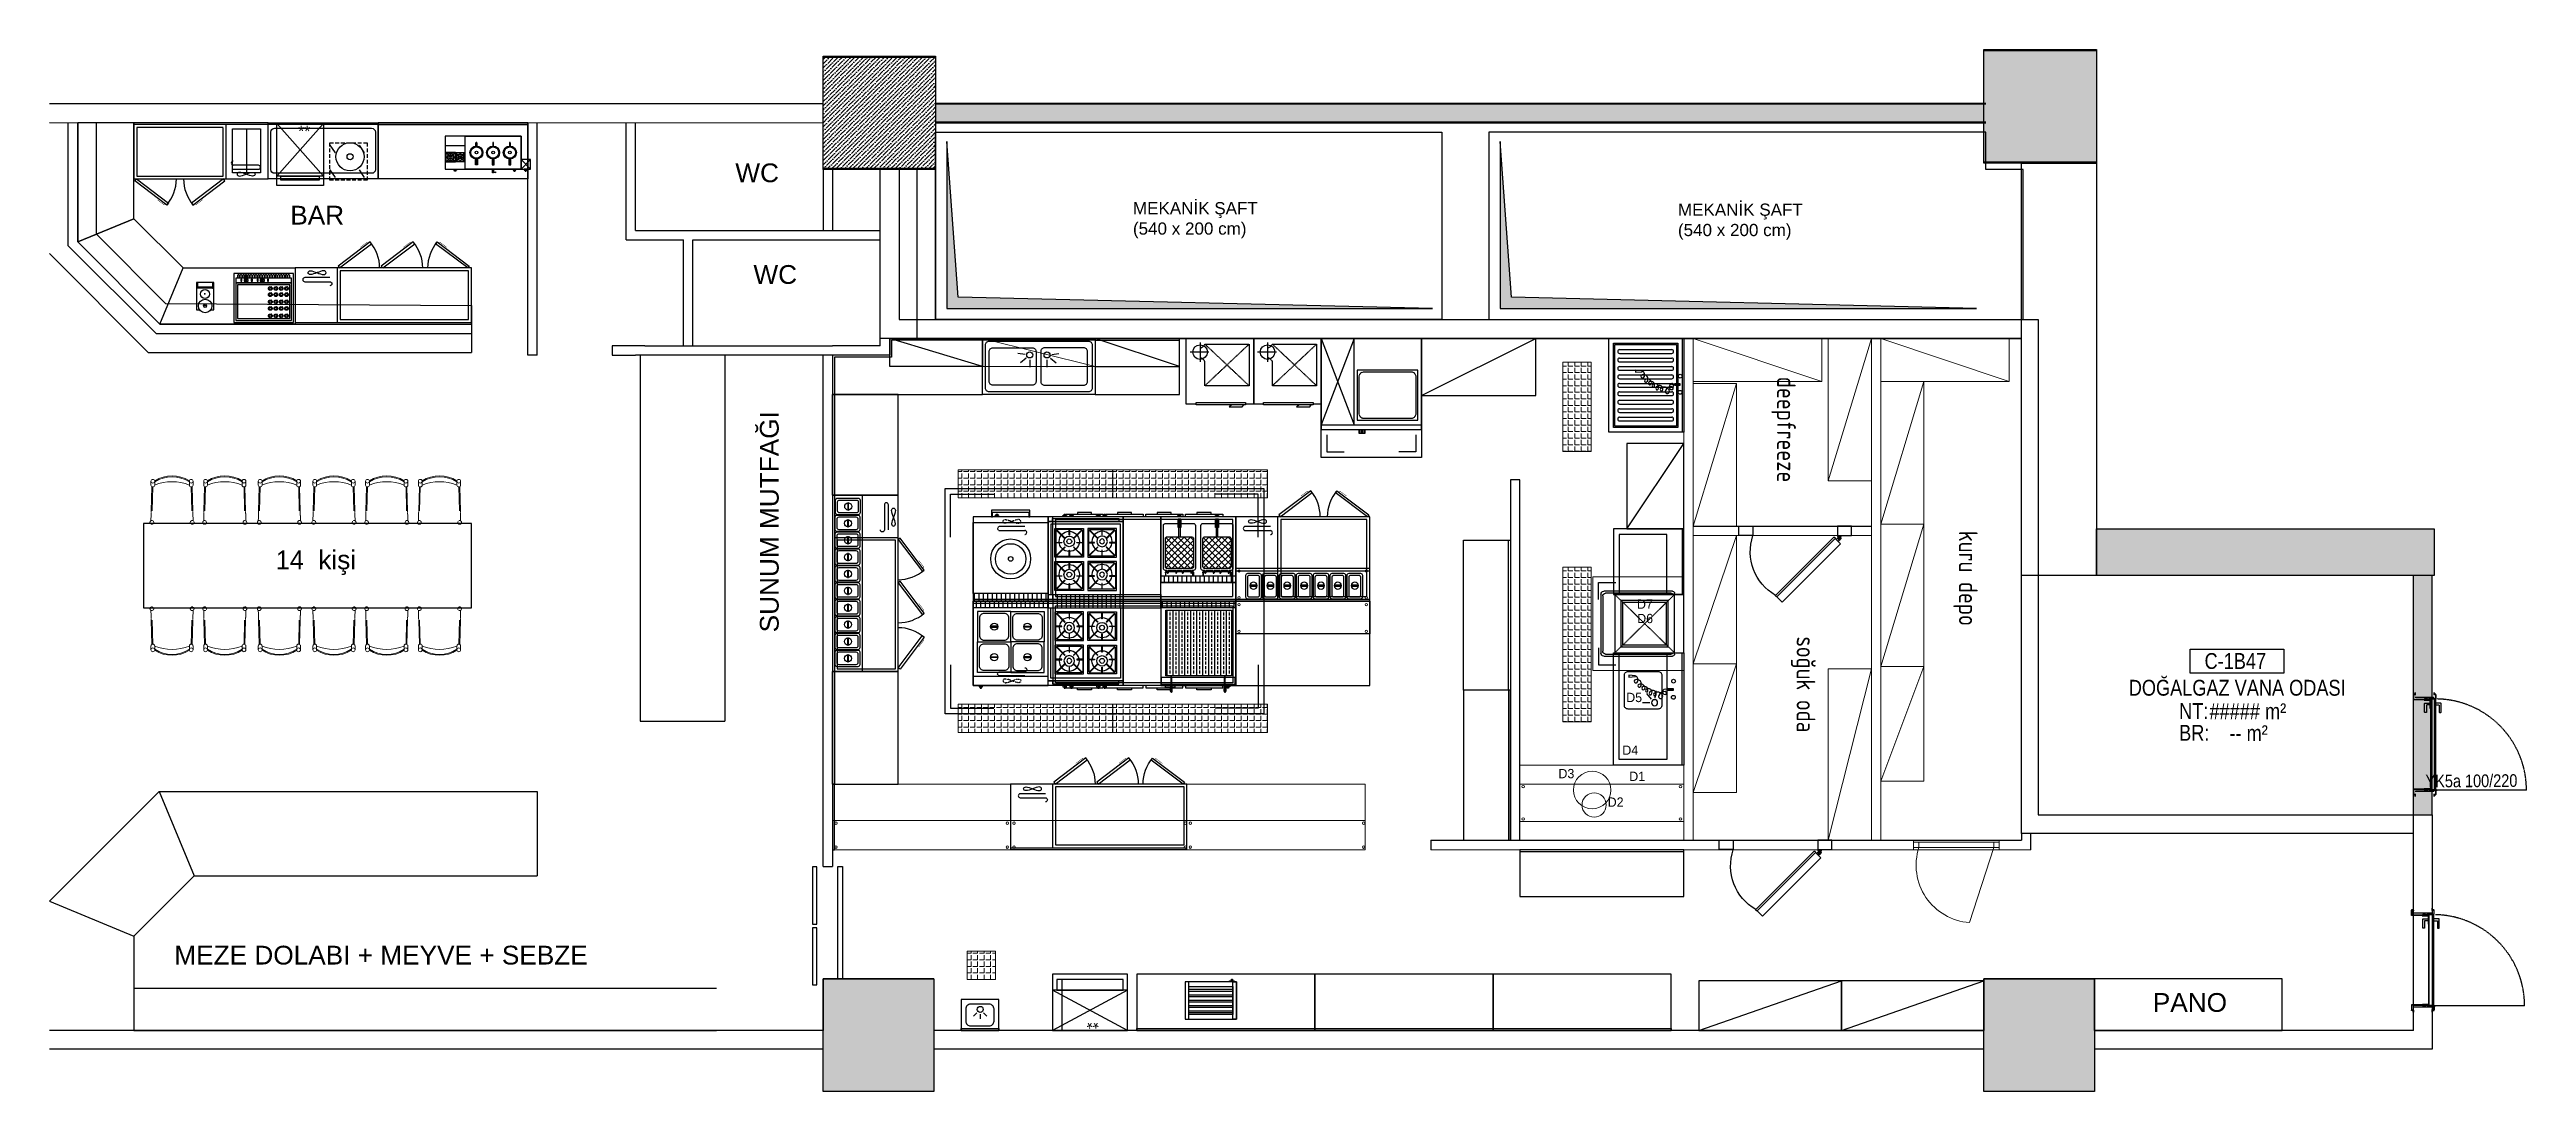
# Model space of a CAD drawing. Header units: millimetres. Extents: x 0 to 45949, y -31098 to 10954.
# Drawn here: x 27235 to 29876, y -7649 to -6538 of the extents above; entities that cross this region are included whole.
import ezdxf
from ezdxf import colors
from ezdxf.entities.mleader import LeaderData, LeaderLine
from ezdxf.enums import TextEntityAlignment as Align
from ezdxf.math import Vec2, Vec3

# ---------------------------------------------------------------- set-up
doc = ezdxf.new("R2010")
doc.units = ezdxf.units.MM
for name, pattern in [('14.022_PLAN_+56.00$0$DUZ', [0]), ('14.022_PLAN_+56.00$0$HIDDEN', [0.375, 0.25, -0.125]), ('14.022_TASIYICI_+56.00$0$DUZ', [0]), ('DASHED', [0.75, 0.5, -0.25]), ('FP-M3-B5-GF$0$FP-M3-B5-GF$0$HIDDEN', [9.525, 6.35, -3.175]), ('HIDDEN2', [0.1875, 0.125, -0.0625]), ('{ Wide Dash }', [12, 4, -2, 4, -2])]:
    doc.linetypes.add(name, pattern=pattern)
for name, color, linetype in [('002 Çizgi', 9, 'Continuous'), ('14.022_CEKIRDEKLER_SAFTLAR_+56.00$0$YPM_BYM_SAFT', 252, 'Continuous'), ('14.022_CEKIRDEKLER_SAFTLAR_+56.00$0$YPM_NTS_YZ_SAFT', 252, 'Continuous'), ('14.022_NET ALANLAR_+56.00$0$YPM_NTS_YZ_MA', 252, 'Continuous'), ('14.022_NET ALANLAR_+56.00$0$YPM_NTS_YZ_MAD', 252, 'Continuous'), ('14.022_NET ALANLAR_+56.00$0$YPM_NTS_YZ_MN @ 20', 252, 'Continuous'), ('14.022_NET ALANLAR_+61.00$0$YPM_NTS_MAD_BB', 252, 'Continuous'), ('14.022_PLAN_+56.00$0$YPM_DVR_GB 20cm', 252, 'Continuous'), ('14.022_PLAN_+56.00$0$YPM_KPI', 252, '14.022_PLAN_+56.00$0$DUZ'), ('14.022_PLAN_+56.00$0$YPM_KPI_AKSS', 252, 'Continuous'), ('14.022_PLAN_+56.00$0$YPM_KPI_AY', 252, '14.022_PLAN_+56.00$0$DUZ'), ('14.022_PLAN_+56.00$0$YPM_KPI_DTY', 252, 'Continuous'), ('14.022_PLAN_+56.00$0$YPM_NTS_POZ_KPI', 252, 'Continuous'), ('14.022_TASIYICI_+56.00$0$YPM_STR_BA', 252, '14.022_TASIYICI_+56.00$0$DUZ'), ('14.022_TASIYICI_+56.00$0$YPM_STR_BAT', 252, 'Continuous'), ('A_YIRTIK_ALTDOSEME', 252, 'Continuous'), ('S2000-002 Çizgi', 7, 'Continuous'), ('S2000-034 Soğuk Oda', 1, 'Continuous'), ('yazı', 21, 'Continuous')]:
    doc.layers.add(name, color=color, linetype=linetype)
for name, color, linetype, lineweight in [('14.022_NET ALANLAR_+56.00$0$YPM_NTS_YZ_BR', 252, 'Continuous', 9), ('Duvar', 5, 'Continuous', 35), ('iç ölçü', 7, 'Continuous', 15), ('mahal-yazi', 14, 'Continuous', 9), ('MOBİLYA TEFRİŞ', 35, 'Continuous', 15), ('TEFRIS', 9, 'Continuous', 0)]:
    doc.layers.add(name, color=color, linetype=linetype, lineweight=lineweight)
doc.styles.add('14.022_CEKIRDEKLER_SAFTLAR_+56.00$0$Standard', font='arial.ttf')
doc.styles.add('14.022_NET ALANLAR_+56.00$0$YPM_Genel', font='ARIALN.TTF')
doc.styles.add('14.022_NET ALANLAR_+61.00$0$YPM_Genel', font='ARIALN.TTF')
doc.styles.add('14.022_PLAN_+56.00$0$YPM KAPI POZ', font='ARIALN.TTF')
doc.styles.add('arial', font='isocpeur.ttf')
doc.styles.get("Standard").update_dxf_attribs({"font": 'arial.ttf'})
doc.styles.add('TAKSİM', font='GOTHIC.TTF', dxfattribs={"height": 20})
pattern_1 = [(45, (4898.8125, -7258.612), (1.68379802, 6.1739261), [7.9375, -1.5875, 0, -1.5875])]
pattern_2 = [(90, (25362.0864, -24862.512), (-6.985, 4e-16), [5.08, -1.905]), (180, (25362.0864, -24862.512), (-9e-16, -6.985), [5.08, -1.905])]
pattern_3 = [(90, (25197.0864, -24862.512), (-6.985, 4e-16), [5.08, -1.905]), (180, (25197.0864, -24862.512), (-9e-16, -6.985), [5.08, -1.905])]

msp = doc.modelspace()

# ---------------------------------------------------------------- texts
at = {"style": 'TAKSİM'}
for s, p in [('D7', (28927.616, -7134.122, -0.001)), ('D6', (28927.851, -7149.461, -0.001)), ('D5', (28916.155, -7233.618, -0.001)), ('D4', (28911.953, -7289.859, -0.001)), ('D3', (28843.865, -7314.833, -0.001)), ('D1', (28919.399, -7317.709, -0.001)), ('D2', (28896.378, -7345.226, -0.001))]:
    msp.add_text(s, height=9.9, dxfattribs=at).set_placement(p)
at = {"layer": '14.022_CEKIRDEKLER_SAFTLAR_+56.00$0$YPM_NTS_YZ_SAFT', "style": '14.022_CEKIRDEKLER_SAFTLAR_+56.00$0$Standard'}
msp.add_text('SUNUM MUTFAĞI', height=20, rotation=90, dxfattribs=at).set_placement((28012.251, -7159.277))
for s, width, insert, char_height, attachment_point in [('{\\fArial|b0|i0|c162|p34;WC}', 292.01327, (27966.023, -6659.28), 20, 1), ('{\\fArial|b0|i0|c162|p34;BAR}', 292.01327, (27548.828, -6704.408), 20, 3), ('MEKANİK ŞAFT\\P(540 x 200 cm)', 292.01327, (28390.066, -6700.509), 13, 1), ('MEKANİK ŞAFT\\P(540 x 200 cm)', 292.01327, (28971.303, -6702.053), 13, 1), ('{\\fArial|b0|i0|c162|p34;WC}', 292.01327, (27985.326, -6767.657), 20, 1), ('{\\fArial|b0|i0|c162|p34;MEZE DOLABI + MEYVE + SEBZE}', 529.79498, (27367.713, -7493.434), 20, 1), ('{\\fArial|b0|i0|c162|p34;PANO}', 292.01327, (29477.737, -7543.916), 20, 1)]:
    msp.add_mtext_dynamic_manual_height_columns(s, width=width, gutter_width=12.5, heights=[0], dxfattribs=dict(at, insert=insert, char_height=char_height, attachment_point=attachment_point))
at = {"layer": '14.022_PLAN_+56.00$0$YPM_NTS_POZ_KPI', "style": '14.022_PLAN_+56.00$0$YPM KAPI POZ'}
msp.add_text('YK5a 100/220 ', height=13.48806, rotation=0.391143, dxfattribs=at).set_placement((29870.885, -7323.981), align=Align.RIGHT)
at = {"layer": 'mahal-yazi', "style": 'arial', "width": 0.8}
for s, p in [('deepfreeze', (29076.945, -6886.86, -67677.355)), ('kuru depo', (29270.932, -7051.07, -67677.355)), ('soğuk oda', (29097.812, -7163.714, -67677.355))]:
    msp.add_text(s, height=20, rotation=270, dxfattribs=at).set_placement(p)
at = {"layer": 'yazı', "insert": (27475.99, -7071.948), "char_height": 20, "attachment_point": 1}
msp.add_mtext_dynamic_manual_height_columns('{\\fNarkisim|b0|i0|c0|p34;14}  {\\fArial|b0|i0|c162|p34;kişi}', width=143.8943, gutter_width=12.5, heights=[0], dxfattribs=at)

# ---------------------------------------------------------------- blocks, each defined once
blk = doc.blocks.new('14.022_PLAN_+56.00$0$SS 100-20')
at = {"layer": '14.022_PLAN_+56.00$0$YPM_DVR_GB 20cm'}
for points in [[(-100, 20), (-100, 0)], [(0, 20), (0, 0)]]:
    blk.add_lwpolyline(points, dxfattribs=at)
at = {"layer": '14.022_PLAN_+56.00$0$YPM_KPI'}
for p, q in [((-98.6, 21.5), (-98.6, 16.1)), ((-98.6, 16.1), (-97.7, 16.1)), ((-98.3, 21.5), (-98.3, 16.1)), ((-1.7, 21.4), (-98.3, 21.4)), ((-1.7, 20.7), (-98.3, 20.7)), ((-1.7, 16.8), (-98.3, 16.8)), ((-98.3, 16.1), (-1.7, 16.1)), ((-98.3, 16.1), (-1.5, 16.1)), ((-1.7, 21.5), (-1.7, 16.1)), ((-1.5, 21.5), (-1.5, 16.1))]:
    blk.add_line(p, q, dxfattribs=at)
at = {"layer": '14.022_PLAN_+56.00$0$YPM_KPI', "elevation": 0}
for points in [[(-103.5, 22), (-103.5, 20), (-105.4, 20), (-105.4, 20.2), (-103.6, 20.2), (-103.6, 22)], [(3.4, 22), (3.4, 20), (5.4, 20), (5.4, 20.2), (3.6, 20.2), (3.6, 22)], [(-103.5, -2), (-103.5, 0), (-105.4, 0), (-105.4, -0.2), (-103.6, -0.2), (-103.6, -2)], [(3.4, -2), (3.4, 0), (5.4, 0), (5.4, -0.2), (3.6, -0.2), (3.6, -2)]]:
    blk.add_lwpolyline(points, close=True, dxfattribs=at)
at = {"layer": '14.022_PLAN_+56.00$0$YPM_KPI'}
for points in [[(-97.6, 15.6, -0.432387), (-97.2, 15.6), (-97.2, 9.7, -1.401336), (-97.4, 9.7), (-97.4, 11.4), (-97.6, 11.4), (-97.6, 9.7, 1.111699), (-97.1, 9.7), (-97.1, 15.6, 0.734167), (-97.8, 15.6), (-97.8, 14.7), (-98.6, 14.7), (-98.6, 21.5, 0.414214), (-99.1, 22), (-103, 22, 0.414214), (-103.5, 21.5), (-103.5, 20.5, 0.414214), (-103, 20), (-102.5, 20), (-102.5, 20.2), (-103, 20.2, -0.414214), (-103.2, 20.5), (-103.2, 21.5, -0.414214), (-103, 21.8), (-99.1, 21.8, -0.414214), (-98.8, 21.5), (-98.8, 14.5), (-97.6, 14.5), (-97.6, 15.6)], [(-2.4, 15.6, 0.432387), (-2.7, 15.6), (-2.7, 9.7, 1.401336), (-2.6, 9.7), (-2.6, 11.4), (-2.4, 11.4), (-2.4, 9.7, -1.111699), (-2.9, 9.7), (-2.9, 15.6, -0.734167), (-2.2, 15.6), (-2.2, 14.7), (-1.4, 14.7), (-1.4, 21.5, -0.414214), (-0.9, 22), (3, 22, -0.414214), (3.5, 21.5), (3.5, 20.5, -0.414214), (3, 20), (2.5, 20), (2.5, 20.2), (3, 20.2, 0.414214), (3.3, 20.5), (3.3, 21.5, 0.414214), (3, 21.8), (-0.9, 21.8, 0.414214), (-1.2, 21.5), (-1.2, 14.5), (-2.4, 14.5), (-2.4, 15.6)]]:
    blk.add_lwpolyline(points, format="xyb", dxfattribs=at)
for points in [[(-97.6, 13.1), (-97.6, -1.5, -0.414214), (-98.1, -2), (-103, -2, -0.414214), (-103.5, -1.5), (-103.5, -0.5, -0.414214), (-103, 0), (-102.5, 0), (-102.5, -0.2), (-103, -0.2, 0.414214), (-103.2, -0.5), (-103.2, -1.5, 0.414214), (-103, -1.8), (-98.1, -1.8, 0.414214), (-97.8, -1.5), (-97.8, 13.1)], [(-2.4, 13.1), (-2.4, -1.5, 0.414214), (-1.9, -2), (3, -2, 0.414214), (3.5, -1.5), (3.5, -0.5, 0.414214), (3, 0), (2.5, 0), (2.5, -0.2), (3, -0.2, -0.414214), (3.3, -0.5), (3.3, -1.5, -0.414214), (3, -1.8), (-1.9, -1.8, -0.414214), (-2.2, -1.5), (-2.2, 13.1)]]:
    blk.add_lwpolyline(points, format="xyb", close=True, dxfattribs=at)
for points in [[(-98, 12.9), (-98.8, 12.9), (-98.8, 10.3), (-97.8, 9.2), (-97.8, 0.5), (-98, 0.5), (-98, 9.2), (-99, 10.3), (-99, 13.1), (-98, 13.1)], [(-88.4, 21.6), (-97.7, 21.6), (-97.7, 21.5), (-88.4, 21.5)], [(-88.4, 16), (-97.7, 16), (-97.7, 16.1), (-88.4, 16.1)], [(-2, 12.9), (-1.2, 12.9), (-1.2, 10.3), (-2.2, 9.2), (-2.2, 0.5), (-2, 0.5), (-2, 9.2), (-1, 10.3), (-1, 13.1), (-2, 13.1)]]:
    blk.add_lwpolyline(points, close=True, dxfattribs=at)
for points in [[(-98.6, 21.5), (-88.4, 21.5)], [(-89.3, 21.5), (-1.5, 21.5)]]:
    blk.add_lwpolyline(points, dxfattribs=at)
at = {"layer": '14.022_PLAN_+56.00$0$YPM_KPI_AKSS'}
for p, q in [((-0.8, 22.6), (-0.4, 22.6)), ((-0.4, 22.6), (-0.4, 22))]:
    blk.add_line(p, q, dxfattribs=at)
for points in [[(-92.1, 21.6), (-92.1, 25.1, -0.414214), (-91.6, 25.6), (-84.6, 25.6, 0.414214), (-84.1, 26.1), (-84.1, 27.1, 0.410092), (-84.6, 27.6), (-93.6, 27.6, 0.414214), (-94.1, 27.1), (-94.1, 21.6)], [(-92.1, 16), (-92.1, 12.5, 0.414214), (-91.6, 12), (-84.6, 12, -0.414214), (-84.1, 11.5), (-84.1, 10.5, -0.410092), (-84.6, 10), (-93.6, 10, -0.414214), (-94.1, 10.5), (-94.1, 16)]]:
    blk.add_lwpolyline(points, format="xyb", dxfattribs=at)
blk.add_circle((-1.3, 22.6), 0.5, dxfattribs=at)
at = {"layer": '14.022_PLAN_+56.00$0$YPM_KPI_AY', "linetype": '14.022_PLAN_+56.00$0$HIDDEN', "ltscale": 2}
blk.add_lwpolyline([(-1.5, 21.5), (-1.5, 118.6)], dxfattribs=at)
blk.add_arc((-1.4, 21.5), 97.1, 90.0087, 178.799, dxfattribs=at)
at = {"layer": '14.022_PLAN_+56.00$0$YPM_KPI_DTY'}
for p, q in [((-98.4, 14.5), (-98.4, 11.2)), ((-98.3, 11), (-98.4, 11.2)), ((-98.3, 11), (-98.2, 11.2)), ((-98.2, 14.5), (-98.2, 11.2)), ((-1.8, 14.5), (-1.8, 11.2)), ((-1.7, 11), (-1.8, 11.2)), ((-1.7, 11), (-1.6, 11.2)), ((-1.6, 14.5), (-1.6, 11.2))]:
    blk.add_line(p, q, dxfattribs=at)
for points in [[(-97.9, 15.7, -0.336971), (-97.6, 15.9), (-97.4, 16), (-97.9, 16), (-98.5, 16), (-98.5, 14.8), (-97.9, 14.8)], [(-98, 15.7, 0.345658), (-98.5, 15.6), (-98.5, 15.9), (-97.9, 15.9, 0.09687), (-98, 15.7), (-98, 15.7)], [(-98, 14.9), (-98.4, 14.9), (-98.4, 15.3, -0.637223), (-98, 15.5)], [(-2.1, 15.7, 0.336971), (-2.4, 15.9), (-2.6, 16), (-2.1, 16), (-1.5, 16), (-1.5, 14.8), (-2.1, 14.8)], [(-2, 15.7, -0.345658), (-1.5, 15.6), (-1.5, 15.9), (-2.1, 15.9, -0.09687), (-2, 15.7), (-2, 15.7)], [(-2, 14.9), (-1.5, 14.9), (-1.5, 15.3, 0.696437), (-2, 15.5)]]:
    blk.add_lwpolyline(points, format="xyb", close=True, dxfattribs=at)
blk = doc.blocks.new('14.022_NET ALANLAR_+56.00$0$MAHAL NO-BB')
blk.add_lwpolyline([(-5.91, 0), (5.91, 0), (5.91, -3), (-5.91, -3)], close=True)
at = {"style": '14.022_NET ALANLAR_+56.00$0$YPM_Genel'}
blk.add_attdef('MAHAL_KODU', text='', height=2, dxfattribs=at).set_placement((-0.22, -1.48), align=Align.MIDDLE_CENTER)
at = {"layer": '14.022_NET ALANLAR_+56.00$0$YPM_NTS_YZ_BR', "insert": (-7.31, -9.54), "char_height": 2, "attachment_point": 1, "style": '14.022_NET ALANLAR_+56.00$0$YPM_Genel'}
blk.add_mtext_dynamic_manual_height_columns('BR:', width=2.6212, gutter_width=12.5, heights=[0], dxfattribs=at)
at = {"layer": '14.022_NET ALANLAR_+56.00$0$YPM_NTS_YZ_MA', "insert": (-7.31, -6.79), "char_height": 2, "attachment_point": 1, "style": '14.022_NET ALANLAR_+56.00$0$YPM_Genel'}
blk.add_mtext_dynamic_manual_height_columns('NT:', width=2.6212, gutter_width=12.5, heights=[0], dxfattribs=at)
at = {"layer": '14.022_NET ALANLAR_+56.00$0$YPM_NTS_YZ_MA', "style": '14.022_NET ALANLAR_+56.00$0$YPM_Genel'}
blk.add_attdef('NET', text='', height=2, dxfattribs=at).set_placement((1.36, -7.82), align=Align.MIDDLE_CENTER)
at = {"layer": '14.022_NET ALANLAR_+56.00$0$YPM_NTS_YZ_MAD', "style": '14.022_NET ALANLAR_+56.00$0$YPM_Genel'}
blk.add_attdef('MEKAN_ADI', text='', height=2, dxfattribs=at).set_placement((0.02, -4.85), align=Align.MIDDLE_CENTER)
at = {"layer": '14.022_NET ALANLAR_+61.00$0$YPM_NTS_MAD_BB', "style": '14.022_NET ALANLAR_+61.00$0$YPM_Genel'}
blk.add_attdef('BAGIMSIZ_BOLUM', text='', height=2, dxfattribs=at).set_placement((-0.22, 2.02), align=Align.MIDDLE_CENTER)
blk = doc.blocks.new('HSAN')
at = {"layer": 'TEFRIS'}
for p, q in [((-22.5, 44.9), (-22.5, 40.8)), ((-22.2, 13.2), (-21.5, 39)), ((-21.2, 13.2), (-20.6, 38.8)), ((-18.5, 44.9), (-18.5, 40.8)), ((18.5, 44.9), (18.5, 40.8)), ((20.6, 38.8), (21.2, 13.2)), ((21.5, 39), (22.2, 13.2)), ((22.5, 44.9), (22.5, 40.8))]:
    blk.add_line(p, q, dxfattribs=at)
at = {"layer": 'TEFRIS', "linetype": 'HIDDEN2'}
for p, q in [((-22.5, 2.8), (-22.2, 13.2)), ((19.8, 0), (-19.8, 0)), ((22.2, 13.2), (22.5, 2.8))]:
    blk.add_line(p, q, dxfattribs=at)
at = {"layer": 'TEFRIS'}
for centre in [(-20.5, 44.9), (20.5, 44.9)]:
    blk.add_circle(centre, 2, dxfattribs=at)
at = {"layer": 'TEFRIS', "linetype": 'HIDDEN2'}
for centre in [(-21.5, 1), (21.5, 1)]:
    blk.add_circle(centre, 2, dxfattribs=at)
at = {"layer": 'TEFRIS'}
for centre, radius, start, end in [((-20.5, 40.8), 2, 180, 0), ((0, 15.6), 35.1, 58.0749, 121.9251), ((0, 15.6), 34.1, 57.173, 122.827), ((0, -5.7), 50.1, 68.3187, 111.6813), ((20.5, 40.8), 2, 180, 0)]:
    blk.add_arc(centre, radius, start, end, dxfattribs=at)
blk = doc.blocks.new('A$C7EB32CAC')
at = {"layer": 'S2000-002 Çizgi'}
for points in [[(0, 75), (70, 75), (70, 73), (0, 73)], [(0, 75), (70, 75), (70, 0), (0, 0)], [(0, 57), (64, 57), (64, 6), (0, 6)]]:
    blk.add_lwpolyline(points, close=True, dxfattribs=at)
blk = doc.blocks.new('A$C7ED97EAE')
at = {"layer": 'S2000-002 Çizgi'}
for p, q in [((3.5, 88.5), (65.5, 88.5)), ((3.5, 15), (3.5, 88.5)), ((65.5, 88.5), (65.5, 15)), ((0, 3), (0, 76.5)), ((2, 78.5), (3.5, 78.5)), ((2, 5), (2, 75)), ((3.5, 78.5), (65.5, 78.5)), ((3.5, 76.5), (3.5, 76.5)), ((65.5, 78.5), (67, 78.5)), ((65.5, 76.5), (65.5, 76.5)), ((67, 75), (67, 5)), ((69, 76.5), (69, 3)), ((66, 0), (3, 0)), ((65.5, 15), (3.5, 15)), ((64, 2), (5, 2)), ((67, 15), (65.5, 15))]:
    blk.add_line(p, q, dxfattribs=at)
at = {"layer": 'S2000-002 Çizgi', "linetype": 'DASHED'}
for p, q in [((65.5, 78.5), (3.5, 15)), ((65.5, 15), (3.5, 78.5))]:
    blk.add_line(p, q, dxfattribs=at)
for points in [[(9.5, 21.5), (59.5, 21.5), (59.5, 71.5), (9.5, 71.5)], [(11.5, 23.5), (57.5, 23.5), (57.5, 69.5), (11.5, 69.5)]]:
    blk.add_lwpolyline(points, close=True, dxfattribs=at)
at = {"layer": 'S2000-002 Çizgi'}
for centre, radius, start, end in [((2, 76.5), 2, 90, 180), ((3.5, 75), 1.5, 90, 180), ((65.5, 75), 1.5, 0, 90), ((67, 76.5), 2, 0, 90), ((3, 3), 3, 180, 270), ((5, 5), 3, 180, 270), ((64, 5), 3, 270, 0), ((66, 3), 3, 270, 0)]:
    blk.add_arc(centre, radius, start, end, dxfattribs=at)
blk = doc.blocks.new('A$C73F90BF7')
at = {"layer": 'S2000-002 Çizgi'}
for points in [[(0, 0), (79.7, 0), (79.7, 60), (0, 60)], [(4.6, 5.6), (75.1, 5.6), (75.1, 16.9), (4.6, 16.9)]]:
    blk.add_lwpolyline(points, close=True, dxfattribs=at)
for points in [[(0, 16.9), (79.7, 60)], [(0, 60), (79.7, 16.9)], [(0, 16.9), (79.7, 16.9)]]:
    blk.add_lwpolyline(points, dxfattribs=at)
blk.add_text('**', height=12, dxfattribs=at).set_placement((30.4, 46))
blk = doc.blocks.new('A$C44911D4B')
at = {"layer": 'S2000-034 Soğuk Oda'}
for points in [[(0, 81), (15, 81), (15, 71), (0, 71)], [(120, 81), (105, 81), (105, 71), (120, 71)]]:
    blk.add_lwpolyline(points, close=True, dxfattribs=at)
at = {"layer": 'S2000-034 Soğuk Oda', "color": 3, "linetype": 'ByBlock'}
for points in [[(12.8, 69.8, -0.39805), (12.9, 69.8), (16.2, 66.8), (14, 64.6), (11, 67.8, -0.39805), (11, 68)], [(13.9, 69.6, 0.617768), (14.4, 69.9), (14.5, 71), (11.3, 71), (11.4, 69.9, 0.617768), (11.9, 69.6, -0.364026)], [(11.5, 66.6), (11.4, 69.9, 0.617768), (11.9, 69.6, -0.364026), (13.9, 69.6, 0.617768), (14.4, 69.9), (14.3, 66.6, -0.39805), (14.2, 66.5), (11.6, 66.5, -0.39805)], [(79.5, 5.7, 0.491935), (80.9, 7.1), (18.7, 69.3, 0.499706), (17.3, 67.9)]]:
    blk.add_lwpolyline(points, format="xyb", close=True, dxfattribs=at)
blk.add_lwpolyline([(73.9, 0), (79.5, 5.7), (17.3, 67.9), (11.6, 62.2), (73.9, 0)], dxfattribs=at)
blk.add_circle((12.9, 67.9), 1, dxfattribs=at)
blk.add_circle((12.9, 67.9), 1, dxfattribs=at)
blk.add_arc((54.5, 53.5), 53.4, 299.6259, 19.0898, dxfattribs=at)
blk = doc.blocks.new('A$C7BE05278')
at = {"layer": 'S2000-002 Çizgi'}
h = blk.add_hatch(color=256, dxfattribs=at)
h.paths.add_polyline_path([(4.7, 9.9, -0.025454), (4.8, 10.4, 0.278063), (0.8, 7.5), (1.2, 7.3, -0.265675)])
h.paths.add_polyline_path([(5.4, 10.4, 0.028094), (4.8, 10.4, 0.025454), (4.7, 9.9, -0.030609), (5.2, 9.9, -0.027259)])
h.paths.add_polyline_path([(5.4, 10.4, 0.027259), (5.2, 9.9, -0.171751), (7.9, 9), (7.9, 9), (7.9, 9, -1.347305), (5.2, 7.1, -0.147228), (5.2, 9.9, 0.030609), (4.7, 9.9, 0.138731), (4.7, 7, 1.347306), (8.2, 9.4, 0.162476)])
h.paths.add_polyline_path([(12.5, 12.7), (12.7, 13.1, 0.483116), (4.8, 10.4, -0.028094), (5.4, 10.4, -0.470681)])
for p, q in [((14.4, 47.6), (14.3, 41.7)), ((14.4, 47.6), (14.3, 41.7)), ((14.3, 41.7), (15.9, 41.7)), ((14.3, 41.7), (15.9, 41.7)), ((16, 47.6), (14.4, 47.6)), ((16, 47.6), (14.4, 47.6)), ((15.1, 47.6), (15, 38.9)), ((15.9, 41.7), (16, 47.6)), ((15.9, 41.7), (16, 47.6)), ((0.5, 7.3), (0, 0)), ((0.5, 7.3), (0, 0)), ((0, 0), (1.9, 0)), ((1.5, 7.3), (0.5, 7.3)), ((1.5, 7.3), (0.5, 7.3)), ((1.9, 0), (1.5, 7.3)), ((1.9, 0), (1.5, 7.3))]:
    blk.add_line(p, q, dxfattribs=at)
for centre in [(6.3, 47.8), (23.5, 47.6)]:
    blk.add_circle(centre, 1.99, dxfattribs=at)
for centre, radius, start, end in [((17.8, 38.9), 2.86, 179.43, 359.43), ((20, 25.6), 3.8, 74.9498, 261.6763), ((19.1, 38.9), 1.6, 359.43, 179.43), ((25.1, 38.8), 7.64, 179.43, 242.0346), ((23.5, 30.9), 5.53, 105.7663, 225.7833), ((20.6, 27.9), 1.41, 225.7833, 74.9498), ((22.6, 34), 2.23, 242.0346, 105.7663), ((4.8, 5.6), 4.31, 51.245, 156.7533), ((9.4, 8.6), 4.83, 57.0103, 197.5795), ((6.4, 7.6), 1.7, 197.5795, 51.245), ((14.4, 12.6), 4.98, 103.1199, 200.7743), ((11.2, 11.3), 1.54, 200.7743, 57.0103), ((15.6, 16.7), 3.77, 86.0156, 220.6772), ((13.7, 15.7), 1.76, 236.8088, 103.1199), ((18.1, 21.1), 3.83, 52.4089, 229.1112), ((16.5, 19.2), 1.37, 229.1112, 116.3243), ((19.6, 23.1), 1.26, 261.6763, 52.4089)]:
    blk.add_arc(centre, radius, start, end, dxfattribs=at)
blk.add_solid([(15.9, 41.7), (14.3, 41.7), (16, 47.6), (14.4, 47.6)], dxfattribs=at)
blk = doc.blocks.new('A$C24883100')
at = {"layer": 'S2000-002 Çizgi'}
for p, q in [((30.7, 71.7), (29.6, 79.5)), ((34.5, 70.4), (39.6, 76.5)), ((36.2, 66.5), (44.1, 66.5))]:
    blk.add_line(p, q, dxfattribs=at)
for points in [[(0, 120), (0, 0), (75, 0), (75, 120)], [(0, 120), (0, 0), (2, 0), (2, 120)], [(18, 120), (18, 6), (69, 6), (69, 120)]]:
    blk.add_lwpolyline(points, close=True, dxfattribs=at)
blk.add_lwpolyline([(63.5, 64), (63.5, 96, 0.414214), (59.5, 100), (27.5, 100, 0.414214), (23.5, 96), (23.5, 64, 0.414214), (27.5, 60), (59.5, 60, 0.414214)], format="xyb", close=True, dxfattribs=at)
blk.add_circle((31.2, 66.7), 3.19, dxfattribs=at)
at = {"layer": 'S2000-002 Çizgi', "xscale": -1, "rotation": 90}
blk.add_blockref('A$C7BE05278', (58.8, 96), dxfattribs=at)
blk = doc.blocks.new('A$C604B7618')
at = {"layer": 'S2000-002 Çizgi'}
blk.add_lwpolyline([(0, 30.6), (30.6, 30.6), (30.6, 0), (0, 0), (0, 30.6)], dxfattribs=at)
blk.add_lwpolyline([(15.5, 29.5), (15.5, 23.4, -0.414214), (15.3, 23.2), (15.2, 23.2, -0.414214), (15, 23.4), (15, 29.5), (2.7, 29.5, 0.668179), (2.3, 28.6), (10.8, 20.1, -0.810443), (10.4, 19.8), (1.6, 28.6, 0.668179), (1, 28.4), (1, 15.5), (7.1, 15.5, -0.414214), (7.3, 15.3), (7.3, 15.2, -0.414214), (7.1, 15), (1, 15), (1, 2.7, 0.668179), (1.9, 2.3), (10.4, 10.8, -0.810443), (10.8, 10.4), (2, 1.6, 0.668179), (2.2, 1), (15, 1), (15, 7.1, -0.414214), (15.2, 7.3), (15.3, 7.3, -0.414214), (15.5, 7.1), (15.5, 1), (27.9, 1, 0.668179), (28.3, 1.9), (19.8, 10.4, -0.810443), (20.2, 10.8), (29, 2, 0.668179), (29.5, 2.2), (29.5, 15), (23.4, 15, -0.414214), (23.2, 15.2), (23.2, 15.3, -0.414214), (23.4, 15.5), (29.5, 15.5), (29.5, 28.4, 0.668179), (29, 28.6), (20.2, 19.8, -0.810443), (19.8, 20.1), (28.3, 28.6, 0.668179), (27.9, 29.5)], format="xyb", close=True, dxfattribs=at)
for radius in [10.8, 5.66, 2.6]:
    blk.add_circle((15.3, 13.8), radius, dxfattribs=at)
blk = doc.blocks.new('A$C0E67626B')
at = {"layer": 'S2000-002 Çizgi'}
h = blk.add_hatch(dxfattribs=at)
h.set_pattern_fill('ANSI31', color=256, scale=1.5, angle=45, style=0)
h.set_pattern_definition([(90, (-2444.461, -5730.0927), (-4.7625, 9e-16), [])])
h.paths.add_polyline_path([(80, 85.9), (80, 92.9), (0, 92.9), (0, 85.9)])
for points in [[(0, 7.9), (80, 7.9), (80, 92.9), (0, 92.9)], [(80, 85.9), (0, 85.9), (0, 92.9), (80, 92.9)], [(3, 10.9), (77, 10.9), (77, 85.9), (3, 85.9)], [(0, 2.9), (80, 2.9), (80, 7.9), (0, 7.9)], [(4.5, 7.9), (75.5, 7.9), (75.5, 4.9), (4.5, 4.9)], [(17.9, 2.9), (21.5, 2.9), (21.5, 1.5), (17.9, 1.5)], [(18.8, 1.5), (20.3, 1.5), (20.3, 0), (18.8, 0)], [(24.7, 2.9), (28.4, 2.9), (28.4, 1.5), (24.7, 1.5)], [(25.7, 1.5), (27.1, 1.5), (27.1, 0), (25.7, 0)], [(53.4, 2.9), (57, 2.9), (57, 1.5), (53.4, 1.5)], [(54.4, 1.5), (55.8, 1.5), (55.8, 0), (54.4, 0)], [(60.6, 2.9), (64.2, 2.9), (64.2, 1.5), (60.6, 1.5)], [(61.5, 1.5), (63, 1.5), (63, 0), (61.5, 0)]]:
    blk.add_lwpolyline(points, close=True, dxfattribs=at)
at = {"layer": 'S2000-002 Çizgi', "xscale": -1}
for p in [(37.8, 50.8), (37.8, 15.4)]:
    blk.add_blockref('A$C604B7618', p, dxfattribs=at)
at = {"layer": 'S2000-002 Çizgi'}
for p in [(42.2, 50.8), (42.2, 15.4)]:
    blk.add_blockref('A$C604B7618', p, dxfattribs=at)
blk = doc.blocks.new('A$C4E787DF2')
at = {"layer": 'S2000-002 Çizgi'}
h = blk.add_hatch(dxfattribs=at)
h.set_pattern_fill('ANSI31', color=256, scale=1.5, angle=45, style=0)
h.set_pattern_definition([(90, (-2608.432, -5726.0087), (-4.7625, 9e-16), [])])
h.paths.add_polyline_path([(80, 89), (80, 97), (0, 97), (0, 89)])
for points in [[(0, 7), (80, 7), (80, 97), (0, 97)], [(0, 89), (80, 89), (80, 13), (0, 13)], [(52.9, 7), (56.5, 7), (56.5, 5.5), (52.9, 5.5)], [(53.8, 5.5), (55.3, 5.5), (55.3, 4.1), (53.8, 4.1)]]:
    blk.add_lwpolyline(points, close=True, dxfattribs=at)
blk.add_lwpolyline([(19.5, 7), (19.5, 0), (60.5, 0), (60.5, 7), (59.5, 7), (59.5, 2), (20.5, 2), (20.5, 7), (19.5, 7)], dxfattribs=at)
for radius in [21.3, 16.3, 2.45]:
    blk.add_circle((40, 52), radius, dxfattribs=at)
blk = doc.blocks.new('A$C18F60D0F')
at = {"layer": 'S2000-002 Çizgi'}
h = blk.add_hatch(dxfattribs=at)
h.set_pattern_fill('ANSI31', color=256, scale=1.5, angle=45, style=0)
h.set_pattern_definition([(90, (-3291.7327, -4953.714), (-4.7625, 9e-16), [])])
h.paths.add_polyline_path([(80, 89.9), (80, 96.9), (0, 96.9), (0, 89.9)])
h = blk.add_hatch(dxfattribs=at)
h.set_pattern_fill('ANSI33', color=256, angle=45, style=0)
h.set_pattern_definition([(90, (-3291.7327, -4953.714), (-6.35, 1e-15), []), (90, (-3288.5577, -4950.539), (-6.35, 1e-15), [3.175, -1.5875])])
h.paths.add_polyline_path([(5.5, 87.2), (5.5, 17.2), (75.5, 17.2), (75.5, 87.2)])
h = blk.add_hatch(dxfattribs=at)
h.set_pattern_fill('ANSI32', color=256, style=0)
h.set_pattern_definition([(45, (-4249.5, -7757.06716), (-0.265165043, 0.265165043), []), (45, (-4249.3232, -7757.06716), (-0.265165043, 0.265165043), [])])
h.paths.add_polyline_path([(12.1, 7.9), (10.7, 7.9), (10.7, 6.9), (12.1, 6.9)])
h.paths.add_polyline_path([(12.1, 8.7), (11.8, 8.7), (11.8, 14.5), (11.7, 15.9), (11.1, 15.9), (11.1, 14.5), (11.1, 8.7), (10.8, 8.7), (10.7, 7.9), (12.1, 7.9)])
h.paths.add_polyline_path([(12.2, 4.9), (10.6, 4.9), (10.5, 0.8, 0.437405), (11.2, 0), (11.6, 0, 0.437405), (12.3, 0.8)])
h.paths.add_polyline_path([(12.1, 6.9), (10.7, 6.9), (10.6, 4.9), (12.2, 4.9)])
h.paths.add_polyline_path([(11.6, 17.2), (11.2, 17.2), (11.1, 15.9), (11.7, 15.9)])
h = blk.add_hatch(dxfattribs=at)
h.set_pattern_fill('ANSI32', color=256, style=0)
h.set_pattern_definition([(135, (4329.5, -7757.06716), (0.265165043, 0.265165043), []), (135, (4329.32323, -7757.06716), (0.265165043, 0.265165043), [])])
h.paths.add_polyline_path([(67.9, 7.9), (69.3, 7.9), (69.3, 6.9), (67.9, 6.9)])
h.paths.add_polyline_path([(67.9, 8.7), (68.2, 8.7), (68.2, 14.5), (68.3, 15.9), (68.9, 15.9), (68.9, 14.5), (68.9, 8.7), (69.2, 8.7), (69.3, 7.9), (67.9, 7.9)])
h.paths.add_polyline_path([(67.8, 4.9), (69.4, 4.9), (69.5, 0.8, -0.437405), (68.8, 0), (68.4, 0, -0.437405), (67.7, 0.8)])
h.paths.add_polyline_path([(67.9, 6.9), (69.3, 6.9), (69.4, 4.9), (67.8, 4.9)])
h.paths.add_polyline_path([(68.4, 17.2), (68.8, 17.2), (68.9, 15.9), (68.3, 15.9)])
for p, q in [((10.5, 0.8), (10.8, 8.7)), ((10.8, 8.7), (10.5, 0.8)), ((10.8, 8.7), (11.1, 8.7)), ((11.1, 8.7), (10.8, 8.7)), ((11.1, 14.5), (11.2, 17.2)), ((11.1, 8.7), (11.1, 14.5)), ((11.2, 17.2), (11.6, 17.2)), ((11.6, 17.2), (11.2, 17.2)), ((11.6, 0), (11.2, 0)), ((11.2, 0), (11.6, 0)), ((11.8, 14.5), (11.6, 17.2)), ((11.8, 8.7), (11.8, 14.5)), ((12.1, 8.7), (11.8, 8.7)), ((12.3, 0.8), (12.1, 8.7)), ((67.7, 0.8), (67.9, 8.7)), ((67.9, 8.7), (68.2, 8.7)), ((68.2, 14.5), (68.4, 17.2)), ((68.2, 8.7), (68.2, 14.5)), ((68.8, 17.2), (68.4, 17.2)), ((68.4, 17.2), (68.8, 17.2)), ((68.4, 0), (68.8, 0)), ((68.8, 0), (68.4, 0)), ((68.9, 14.5), (68.8, 17.2)), ((68.9, 8.7), (68.9, 14.5)), ((69.2, 8.7), (68.9, 8.7)), ((68.9, 8.7), (69.2, 8.7)), ((69.5, 0.8), (69.2, 8.7)), ((69.2, 8.7), (69.5, 0.8))]:
    blk.add_line(p, q, dxfattribs=at)
for points in [[(0, 6.9), (80, 6.9), (80, 96.9), (0, 96.9)], [(0, 96.9), (80, 96.9), (80, 89.9), (0, 89.9)], [(5.5, 87.2), (75.5, 87.2), (75.5, 17.2), (5.5, 17.2)], [(1, 15.9), (79, 15.9), (79, 7.9), (1, 7.9)], [(5, 6.9), (15, 6.9), (15, 4.9), (5, 4.9)], [(70.1, 6.9), (73.7, 6.9), (73.7, 5.4), (70.1, 5.4)], [(71, 5.4), (72.5, 5.4), (72.5, 4), (71, 4)]]:
    blk.add_lwpolyline(points, close=True, dxfattribs=at)
for centre, start, end in [((11.2, 0.7), 175.5008, 270), ((11.2, 0.7), 175.5008, 270), ((11.6, 0.7), 270, 4.4992), ((68.4, 0.7), 175.5008, 270), ((68.8, 0.7), 270, 4.4992), ((68.8, 0.7), 270, 4.4992)]:
    blk.add_arc(centre, 0.706, start, end, dxfattribs=at)
blk = doc.blocks.new('A$C5E5C2D80')
at = {"layer": 'S2000-002 Çizgi'}
blk.add_lwpolyline([(0, 0), (35.4, 0), (35.4, 32.5), (0, 32.5)], close=True, dxfattribs=at)
blk.add_lwpolyline([(7, 2), (28.4, 2, 0.414214), (33.4, 7), (33.4, 25.5, 0.414214), (28.4, 30.5), (7, 30.5, 0.414214), (2, 25.5), (2, 7, 0.414214)], format="xyb", close=True, dxfattribs=at)
blk = doc.blocks.new('A$C24F91276')
at = {"layer": 'S2000-002 Çizgi'}
h = blk.add_hatch(dxfattribs=at)
h.set_pattern_fill('ANSI31', color=256, scale=1.5, angle=45, style=0)
h.set_pattern_definition([(90, (-3928.432, -4942.946), (-4.7625, 9e-16), [])])
h.paths.add_polyline_path([(80, 85.9), (80, 92.9), (0, 92.9), (0, 85.9)])
blk.add_line((0, 12.9), (80, 12.9), dxfattribs=at)
for points in [[(0, 92.9), (80, 92.9), (80, 85.9), (0, 85.9)], [(0, 2.9), (80, 2.9), (80, 92.9), (0, 92.9)], [(26.2, 66.1), (18.8, 66.1), (18.8, 65.3), (26.2, 65.3)], [(54.2, 66.1), (61.6, 66.1), (61.6, 65.3), (54.2, 65.3)], [(26.2, 32.8), (18.8, 32.8), (18.8, 33.5), (26.2, 33.5)], [(54.2, 32.8), (61.6, 32.8), (61.6, 33.5), (54.2, 33.5)], [(9.9, 2.9), (6.3, 2.9), (6.3, 1.5), (9.9, 1.5)], [(9, 1.5), (7.5, 1.5), (7.5, 0), (9, 0)]]:
    blk.add_lwpolyline(points, close=True, dxfattribs=at)
for centre in [(22.5, 65.7), (57.9, 65.7), (22.5, 33.2), (57.9, 33.2)]:
    blk.add_circle(centre, 3.82, dxfattribs=at)
blk.add_blockref('A$C5E5C2D80', (4.8, 49.4), dxfattribs=at)
at = {"layer": 'S2000-002 Çizgi', "xscale": -1}
blk.add_blockref('A$C5E5C2D80', (75.6, 49.4), dxfattribs=at)
at = {"layer": 'S2000-002 Çizgi', "xscale": -1, "rotation": 180}
blk.add_blockref('A$C5E5C2D80', (4.8, 49.4), dxfattribs=at)
at = {"layer": 'S2000-002 Çizgi', "rotation": 180}
blk.add_blockref('A$C5E5C2D80', (75.6, 49.4), dxfattribs=at)
blk = doc.blocks.new('A$C063E11E5')
at = {"layer": 'S2000-002 Çizgi'}
h = blk.add_hatch(dxfattribs=at)
h.set_pattern_fill('ANSI31', color=256, scale=1.5, angle=45, style=0)
h.set_pattern_definition([(90, (-3458.603, -4993.7387), (-4.7625, 9e-16), [])])
h.paths.add_polyline_path([(0, 72.6), (0, 65.6), (80, 65.6), (80, 72.6)])
h = blk.add_hatch(color=256, dxfattribs=at)
h.paths.add_polyline_path([(35, 61.8), (35, 62.4), (35, 65.6), (34.4, 65.6), (34.4, 62.4, -0.414214), (33.4, 61.4), (33, 61.4), (33, 60.8), (34, 60.8, 0.414214)])
h.paths.add_polyline_path([(32, 61.4), (24, 61.4), (24, 60.8), (32, 60.8)])
h.paths.add_polyline_path([(23, 61.4), (17, 61.4), (17, 60.8), (23, 60.8)])
h.paths.add_polyline_path([(16, 61.4), (8, 61.4), (8, 60.8), (16, 60.8)])
h.paths.add_polyline_path([(5.6, 62.4), (5.6, 65.6), (5, 65.6), (5, 61.8, 0.414214), (6, 60.8), (6.6, 60.8), (7, 60.8), (7, 61.4), (6.6, 61.4, -0.414214)])
h = blk.add_hatch(dxfattribs=at)
h.set_pattern_fill('ANSI37', color=256, scale=1.5, style=0)
h.set_pattern_definition([(45, (-3527.4763, -4981.5224), (-3.367596, 3.367596), []), (135, (-3527.4763, -4981.5224), (-3.367596, -3.367596), [])])
h.paths.add_polyline_path([(35, 55.8, 0.414214), (33, 57.8), (7, 57.8, 0.414214), (5, 55.8), (5, 26, 0.414214), (7, 24), (33, 24, 0.414214), (35, 26)])
h = blk.add_hatch(color=256, dxfattribs=at)
h.paths.add_polyline_path([(75, 61.8), (75, 62.4), (75, 65.6), (74.4, 65.6), (74.4, 62.4, -0.414214), (73.4, 61.4), (73, 61.4), (73, 60.8), (74, 60.8, 0.414214)])
h.paths.add_polyline_path([(72, 61.4), (64, 61.4), (64, 60.8), (72, 60.8)])
h.paths.add_polyline_path([(63, 61.4), (57, 61.4), (57, 60.8), (63, 60.8)])
h.paths.add_polyline_path([(56, 61.4), (48, 61.4), (48, 60.8), (56, 60.8)])
h.paths.add_polyline_path([(45.6, 62.4), (45.6, 65.6), (45, 65.6), (45, 61.8, 0.414214), (46, 60.8), (46.6, 60.8), (47, 60.8), (47, 61.4), (46.6, 61.4, -0.414214)])
h = blk.add_hatch(dxfattribs=at)
h.set_pattern_fill('ANSI37', color=256, scale=1.5, style=0)
h.set_pattern_definition([(45, (-3487.4763, -4981.5224), (-3.367596, 3.367596), []), (135, (-3487.4763, -4981.5224), (-3.367596, -3.367596), [])])
h.paths.add_polyline_path([(75, 55.8, 0.414214), (73, 57.8), (47, 57.8, 0.414214), (45, 55.8), (45, 26, 0.414214), (47, 24), (73, 24, 0.414214), (75, 26)])
for points in [[(18.5, 14), (21.5, 14), (21.5, 4.8), (18.5, 4.8)], [(58.5, 14), (61.5, 14), (61.5, 4.8), (58.5, 4.8)]]:
    blk.add_hatch(color=256, dxfattribs=at).paths.add_polyline_path(points)
for p, q in [((5, 61.8), (5, 65.6)), ((5, 65.6), (5.6, 65.6)), ((5.6, 65.6), (5.6, 62.4)), ((6.6, 60.8), (6, 60.8)), ((6.6, 61.4), (7, 61.4)), ((7, 60.8), (6.6, 60.8)), ((7, 59.8), (7, 62.3)), ((8, 59.8), (8, 62.3)), ((8, 61.4), (16, 61.4)), ((16, 60.8), (8, 60.8)), ((16, 59.8), (16, 62.3)), ((17, 59.8), (17, 62.3)), ((17, 61.4), (23, 61.4)), ((23, 60.8), (17, 60.8)), ((23, 59.8), (23, 62.3)), ((24, 59.8), (24, 62.3)), ((24, 61.4), (32, 61.4)), ((32, 60.8), (24, 60.8)), ((32, 59.8), (32, 62.3)), ((33, 59.8), (33, 62.3)), ((33, 61.4), (33.4, 61.4)), ((34, 60.8), (33, 60.8)), ((34.4, 65.6), (34.4, 62.4)), ((35, 65.6), (34.4, 65.6)), ((35, 62.4), (35, 65.6)), ((35, 62.4), (35, 61.8)), ((45, 65.6), (45.6, 65.6)), ((45, 61.8), (45, 65.6)), ((45.6, 65.6), (45.6, 62.4)), ((46.6, 60.8), (46, 60.8)), ((46.6, 61.4), (47, 61.4)), ((47, 60.8), (46.6, 60.8)), ((47, 59.8), (47, 62.3)), ((48, 59.8), (48, 62.3)), ((48, 61.4), (56, 61.4)), ((56, 60.8), (48, 60.8)), ((56, 59.8), (56, 62.3)), ((57, 59.8), (57, 62.3)), ((57, 61.4), (63, 61.4)), ((63, 60.8), (57, 60.8)), ((63, 59.8), (63, 62.3)), ((64, 59.8), (64, 62.3)), ((64, 61.4), (72, 61.4)), ((72, 60.8), (64, 60.8)), ((72, 59.8), (72, 62.3)), ((73, 59.8), (73, 62.3)), ((73, 61.4), (73.4, 61.4)), ((74, 60.8), (73, 60.8)), ((75, 65.6), (74.4, 65.6)), ((74.4, 65.6), (74.4, 62.4)), ((75, 62.4), (75, 65.6)), ((75, 62.4), (75, 61.8))]:
    blk.add_line(p, q, dxfattribs=at)
for points in [[(0, 72.6), (80, 72.6), (80, 65.6), (0, 65.6)], [(0, 2.6), (80, 2.6), (80, 72.6), (0, 72.6)], [(18.4, 2.6), (21.6, 2.6), (21.6, 1.3), (18.4, 1.3)], [(18.5, 14), (21.5, 14), (21.5, 4.8), (18.5, 4.8)], [(19, 24), (19, 14), (21, 14), (21, 24)], [(19.3, 1.3), (20.7, 1.3), (20.7, 0), (19.3, 0)], [(58.4, 2.6), (61.6, 2.6), (61.6, 1.3), (58.4, 1.3)], [(58.5, 14), (61.5, 14), (61.5, 4.8), (58.5, 4.8)], [(59, 24), (59, 14), (61, 14), (61, 24)], [(59.3, 1.3), (60.7, 1.3), (60.7, 0), (59.3, 0)]]:
    blk.add_lwpolyline(points, close=True, dxfattribs=at)
for points in [[(29, 9.8), (5, 9.8, -0.414214), (3, 11.8), (3, 57.8, -0.414214), (5, 59.8), (7, 59.8)], [(33, 59.8), (35, 59.8, -0.414214), (37, 57.8), (37, 11.8, -0.414214), (35, 9.8), (29, 9.8)], [(69, 9.8), (45, 9.8, -0.414214), (43, 11.8), (43, 57.8, -0.414214), (45, 59.8), (47, 59.8)], [(73, 59.8), (75, 59.8, -0.414214), (77, 57.8), (77, 11.8, -0.414214), (75, 9.8), (69, 9.8)]]:
    blk.add_lwpolyline(points, format="xyb", dxfattribs=at)
for points in [[(7, 57.8), (33, 57.8, -0.414214), (35, 55.8), (35, 26, -0.414214), (33, 24), (7, 24, -0.414214), (5, 26), (5, 55.8, -0.414214)], [(47, 57.8), (73, 57.8, -0.414214), (75, 55.8), (75, 26, -0.414214), (73, 24), (47, 24, -0.414214), (45, 26), (45, 55.8, -0.414214)]]:
    blk.add_lwpolyline(points, format="xyb", close=True, dxfattribs=at)
for points in [[(8, 59.8), (16, 59.8)], [(17, 59.8), (23, 59.8)], [(24, 59.8), (32, 59.8)], [(48, 59.8), (56, 59.8)], [(57, 59.8), (63, 59.8)], [(64, 59.8), (72, 59.8)]]:
    blk.add_lwpolyline(points, dxfattribs=at)
for centre, radius, start, end in [((6, 61.8), 1, 180, 270), ((6.6, 62.4), 1, 180, 270), ((7.5, 62.3), 0.5, 0, 180), ((16.5, 62.3), 0.5, 0, 180), ((23.5, 62.3), 0.5, 0, 180), ((32.5, 62.3), 0.5, 0, 180), ((33.4, 62.4), 1, 270, 0), ((34, 61.8), 1, 270, 0), ((46, 61.8), 1, 180, 270), ((46.6, 62.4), 1, 180, 270), ((47.5, 62.3), 0.5, 0, 180), ((56.5, 62.3), 0.5, 0, 180), ((63.5, 62.3), 0.5, 0, 180), ((72.5, 62.3), 0.5, 0, 180), ((73.4, 62.4), 1, 270, 0), ((74, 61.8), 1, 270, 0)]:
    blk.add_arc(centre, radius, start, end, dxfattribs=at)
blk = doc.blocks.new('A$C7CAC0F96')
at = {"layer": '002 Çizgi', "color": 7}
for p, q in [((188, 95.8), (0, 95.8)), ((59.5, 93.2), (59.5, 70.4)), ((74.5, 95.2), (61.5, 95.2)), ((61.5, 91.2), (61.5, 72.4)), ((72.5, 93.2), (63.5, 93.2)), ((74.5, 72.4), (74.5, 91.2)), ((76.5, 70.4), (76.5, 93.2)), ((61.5, 68.4), (74.5, 68.4)), ((63.5, 70.4), (72.5, 70.4))]:
    blk.add_line(p, q, dxfattribs=at)
for points in [[(188, 27.8), (188, 97.8), (0, 97.8), (0, 27.8)], [(0, 65.8), (188, 65.8), (188, 97.8), (0, 97.8)], [(10.2, 80.9), (17.7, 80.9), (17.7, 81.7), (10.2, 81.7)], [(28.2, 80.9), (35.7, 80.9), (35.7, 81.7), (28.2, 81.7)], [(46.2, 80.9), (53.7, 80.9), (53.7, 81.7), (46.2, 81.7)], [(64.2, 80.9), (71.7, 80.9), (71.7, 81.7), (64.2, 81.7)], [(82.2, 80.9), (89.7, 80.9), (89.7, 81.7), (82.2, 81.7)], [(100.2, 80.9), (107.7, 80.9), (107.7, 81.7), (100.2, 81.7)], [(118.2, 80.9), (125.7, 80.9), (125.7, 81.7), (118.2, 81.7)], [(136.2, 80.9), (143.7, 80.9), (143.7, 81.7), (136.2, 81.7)], [(154.2, 80.9), (161.7, 80.9), (161.7, 81.7), (154.2, 81.7)], [(172.2, 80.6), (179.7, 80.6), (179.7, 81.3), (172.2, 81.3)], [(36.7, 0.2), (2.5, 25.8), (4, 27.8), (38.2, 2.2)], [(62.1, 0), (96.2, 25.8), (94.6, 27.8), (60.5, 2)], [(108, 0), (142.1, 25.8), (140.6, 27.8), (106.5, 2)], [(171.6, 30.8), (170.1, 31), (168.4, 31.5), (166.5, 32.1), (164.6, 32.8), (162.6, 33.6), (160.8, 34.2), (159.1, 34.7), (157.6, 34.8), (156.5, 34.7), (155.7, 34.2), (155.2, 33.6), (155, 32.8), (155.2, 32.1), (155.7, 31.5), (156.5, 31), (157.6, 30.8), (159.1, 31), (160.8, 31.5), (162.6, 32.1), (164.6, 32.8), (166.5, 33.6), (168.4, 34.2), (170.1, 34.7), (171.6, 34.8), (172.7, 34.7), (173.5, 34.2), (174, 33.6), (174.2, 32.8), (174, 32.1), (173.5, 31.5), (172.7, 31)]]:
    blk.add_lwpolyline(points, close=True, dxfattribs=at)
at = {"layer": '002 Çizgi', "color": 7, "linetype": 'DASHED'}
blk.add_lwpolyline([(140, 92.8), (3, 92.8), (3, 30.8), (140, 30.8)], close=True, dxfattribs=at)
at = {"layer": '002 Çizgi', "color": 7}
for points in [[(7.5, 68.4), (20.5, 68.4, 0.414214), (22.5, 70.4), (22.5, 93.2, 0.414214), (20.5, 95.2), (7.5, 95.2, 0.414214), (5.5, 93.2), (5.5, 70.4, 0.414214)], [(9.5, 70.4), (18.5, 70.4, 0.414214), (20.5, 72.4), (20.5, 91.2, 0.414214), (18.5, 93.2), (9.5, 93.2, 0.414214), (7.5, 91.2), (7.5, 72.4, 0.414214)], [(25.5, 68.4), (38.5, 68.4, 0.414214), (40.5, 70.4), (40.5, 93.2, 0.414214), (38.5, 95.2), (25.5, 95.2, 0.414214), (23.5, 93.2), (23.5, 70.4, 0.414214)], [(27.5, 70.4), (36.5, 70.4, 0.414214), (38.5, 72.4), (38.5, 91.2, 0.414214), (36.5, 93.2), (27.5, 93.2, 0.414214), (25.5, 91.2), (25.5, 72.4, 0.414214)], [(43.5, 68.4), (56.5, 68.4, 0.414214), (58.5, 70.4), (58.5, 93.2, 0.414214), (56.5, 95.2), (43.5, 95.2, 0.414214), (41.5, 93.2), (41.5, 70.4, 0.414214)], [(45.5, 70.4), (54.5, 70.4, 0.414214), (56.5, 72.4), (56.5, 91.2, 0.414214), (54.5, 93.2), (45.5, 93.2, 0.414214), (43.5, 91.2), (43.5, 72.4, 0.414214)], [(79.5, 68.4), (92.5, 68.4, 0.414214), (94.5, 70.4), (94.5, 93.2, 0.414214), (92.5, 95.2), (79.5, 95.2, 0.414214), (77.5, 93.2), (77.5, 70.4, 0.414214)], [(81.5, 70.4), (90.5, 70.4, 0.414214), (92.5, 72.4), (92.5, 91.2, 0.414214), (90.5, 93.2), (81.5, 93.2, 0.414214), (79.5, 91.2), (79.5, 72.4, 0.414214)], [(97.5, 68.4), (110.5, 68.4, 0.414214), (112.5, 70.4), (112.5, 93.2, 0.414214), (110.5, 95.2), (97.5, 95.2, 0.414214), (95.5, 93.2), (95.5, 70.4, 0.414214)], [(99.5, 70.4), (108.5, 70.4, 0.414214), (110.5, 72.4), (110.5, 91.2, 0.414214), (108.5, 93.2), (99.5, 93.2, 0.414214), (97.5, 91.2), (97.5, 72.4, 0.414214)], [(115.5, 68.4), (128.5, 68.4, 0.414214), (130.5, 70.4), (130.5, 93.2, 0.414214), (128.5, 95.2), (115.5, 95.2, 0.414214), (113.5, 93.2), (113.5, 70.4, 0.414214)], [(117.5, 70.4), (126.5, 70.4, 0.414214), (128.5, 72.4), (128.5, 91.2, 0.414214), (126.5, 93.2), (117.5, 93.2, 0.414214), (115.5, 91.2), (115.5, 72.4, 0.414214)], [(133.5, 68.4), (146.5, 68.4, 0.414214), (148.5, 70.4), (148.5, 93.2, 0.414214), (146.5, 95.2), (133.5, 95.2, 0.414214), (131.5, 93.2), (131.5, 70.4, 0.414214)], [(135.5, 70.4), (144.5, 70.4, 0.414214), (146.5, 72.4), (146.5, 91.2, 0.414214), (144.5, 93.2), (135.5, 93.2, 0.414214), (133.5, 91.2), (133.5, 72.4, 0.414214)], [(151.5, 68.4), (164.5, 68.4, 0.414214), (166.5, 70.4), (166.5, 93.2, 0.414214), (164.5, 95.2), (151.5, 95.2, 0.414214), (149.5, 93.2), (149.5, 70.4, 0.414214)], [(153.5, 70.4), (162.5, 70.4, 0.414214), (164.5, 72.4), (164.5, 91.2, 0.414214), (162.5, 93.2), (153.5, 93.2, 0.414214), (151.5, 91.2), (151.5, 72.4, 0.414214)], [(169.5, 68), (182.5, 68, 0.414214), (184.5, 70), (184.5, 92.8, 0.414214), (182.5, 94.8), (169.5, 94.8, 0.414214), (167.5, 92.8), (167.5, 70, 0.414214)], [(171.5, 70), (180.5, 70, 0.414214), (182.5, 72), (182.5, 90.8, 0.414214), (180.5, 92.8), (171.5, 92.8, 0.414214), (169.5, 90.8), (169.5, 72, 0.414214)]]:
    blk.add_lwpolyline(points, format="xyb", close=True, dxfattribs=at)
blk.add_lwpolyline([(143, 95.8), (143, 27.8)], dxfattribs=at)
for points in [[(177.7, 42.5), (151, 42.5, -1), (151, 46.8)], [(151, 38.2), (177.7, 38.2, 1), (177.7, 42.5)]]:
    blk.add_lwpolyline(points, format="xyb", dxfattribs=at)
at = {"layer": '002 Çizgi', "color": 7, "const_width": 0.427}
for points in [[(34.4, 1.8), (33.4, 0.5), (27.8, 4.7), (26.3, 5.8)], [(64.3, 1.7), (65.3, 0.4), (70.9, 4.6), (72.4, 5.7)], [(110.3, 1.7), (111.3, 0.4), (116.9, 4.6), (118.4, 5.7)]]:
    blk.add_lwpolyline(points, dxfattribs=at)
at = {"layer": '002 Çizgi', "color": 7}
for centre in [(14, 81.3), (32, 81.3), (50, 81.3), (68, 81.3), (86, 81.3), (104, 81.3), (122, 81.3), (140, 81.3), (158, 81.3), (176, 81)]:
    blk.add_circle(centre, 3.82, dxfattribs=at)
for centre, radius, start, end in [((61.5, 93.2), 2, 90, 180), ((63.5, 91.2), 2, 90, 180), ((72.5, 91.2), 2, 360, 90), ((74.5, 93.2), 2, 0, 90), ((61.5, 70.4), 2, 180, 270), ((63.5, 72.4), 2, 180, 270), ((72.5, 72.4), 2, 270, 0), ((74.5, 70.4), 2, 270, 0), ((4, 27.8), 42.7, 319.755, 0), ((94.6, 27.8), 42.7, 180, 220.5092), ((140.6, 27.8), 42.7, 180, 220.5092)]:
    blk.add_arc(centre, radius, start, end, dxfattribs=at)
blk = doc.blocks.new('A$C09C26991')
at = {"layer": 'S2000-002 Çizgi'}
for p, q in [((51.4, 22.7), (51.4, 30.6)), ((69.5, 22.7), (69.5, 30.6)), ((46.3, 17.2), (38.5, 16.1)), ((47.5, 21), (41.4, 26.1)), ((73.4, 21), (79.5, 26.1)), ((74.6, 17.2), (82.4, 16.1))]:
    blk.add_line(p, q, dxfattribs=at)
for points in [[(0, 60), (120, 60), (120, 0), (0, 0)], [(0, 2), (120, 2), (120, 0), (0, 0)]]:
    blk.add_lwpolyline(points, close=True, dxfattribs=at)
for points in [[(7, 57), (113, 57, -0.414214), (117, 53), (117, 7, -0.414214), (113, 3), (7, 3, -0.414214), (3, 7), (3, 53, -0.414214)], [(54, 50), (12, 50, 0.414214), (8, 46), (8, 14, 0.414214), (12, 10), (54, 10, 0.414214), (58, 14), (58, 46, 0.414214)], [(67, 50), (109, 50, -0.414214), (113, 46), (113, 14, -0.414214), (109, 10), (67, 10, -0.414214), (63, 14), (63, 46, -0.414214)]]:
    blk.add_lwpolyline(points, format="xyb", close=True, dxfattribs=at)
for centre in [(51.3, 17.7), (69.7, 17.7)]:
    blk.add_circle(centre, 3.19, dxfattribs=at)
blk = doc.blocks.new('A$C00E1122B')
at = {"layer": 'S2000-002 Çizgi'}
h = blk.add_hatch(dxfattribs=at)
h.set_pattern_fill('LINE', color=256, scale=0.5, angle=90, style=0)
h.set_pattern_definition([(90, (-1219.2484, -3768.8105), (-1.5875, 1e-16), [])])
h.paths.add_polyline_path([(46.5, 4.3), (40.4, 4.3), (40.4, 0), (46.5, 0)])
for p, q in [((0, 101.4), (35.2, 9.3)), ((35.2, 101.4), (0, 9.3)), ((35.2, 9.3), (35.2, 101.4)), ((0, 9.3), (106.9, 9.3))]:
    blk.add_line(p, q, dxfattribs=at)
for points in [[(0, 4.3), (106.9, 4.3), (106.9, 101.4), (0, 101.4)], [(46.5, 0), (40.4, 0), (40.4, 4.3), (46.5, 4.3)]]:
    blk.add_lwpolyline(points, close=True, dxfattribs=at)
at = {"layer": 'S2000-002 Çizgi', "linetype": 'DASHED'}
blk.add_lwpolyline([(38.1, 67.3), (38.1, 14.3), (103.1, 14.3), (103.1, 67.3)], close=True, dxfattribs=at)
blk.add_lwpolyline([(40.1, 60.3), (40.1, 21.3, 0.414214), (45.1, 16.3), (96.1, 16.3, 0.414214), (101.1, 21.3), (101.1, 60.3, 0.414214), (96.1, 65.3), (45.1, 65.3, 0.414214)], format="xyb", close=True, dxfattribs=at)
blk = doc.blocks.new('A$C2EA62C1A')
at = {"layer": 'S2000-002 Çizgi', "color": 1}
for p, q in [((24.1, 58.2), (4, 58.2)), ((14.7, 68.5), (14.7, 47.9))]:
    blk.add_line(p, q, dxfattribs=at)
at = {"layer": 'S2000-002 Çizgi', "color": 5, "linetype": 'DASHED'}
for p, q in [((19.8, 66.7), (67, 22.3)), ((67, 66.7), (19.8, 22.3))]:
    blk.add_line(p, q, dxfattribs=at)
at = {"layer": 'S2000-002 Çizgi', "linetype": 'DASHED'}
for p, q in [((19.8, 66.7), (67, 66.7)), ((67, 66.7), (67, 22.3)), ((19.8, 22.3), (19.8, 48.1)), ((67, 22.3), (19.8, 22.3))]:
    blk.add_line(p, q, dxfattribs=at)
at = {"layer": 'S2000-002 Çizgi'}
blk.add_lwpolyline([(10.4, 2.8), (0, 2.8), (0, 72.8), (72, 72.8), (72, 2.8), (63.2, 2.8)], dxfattribs=at)
at = {"layer": 'S2000-002 Çizgi', "color": 5}
for points in [[(63.2, 1.8), (10.4, 1.8), (10.4, 4.3), (63.2, 4.3)], [(61.2, 1.8), (48.6, 1.8), (45.6, 0), (59.6, 0)]]:
    blk.add_lwpolyline(points, close=True, dxfattribs=at)
at = {"layer": 'S2000-002 Çizgi', "color": 1}
blk.add_circle((14.7, 58.2), 7.76, dxfattribs=at)
at = {"layer": 'S2000-002 Çizgi', "linetype": 'DASHED'}
for centre, radius, start, end in [((11.6, 71.2), 9.4, 291.2079, 330.9566), ((11, 43), 10.2, 29.6907, 66.7752)]:
    blk.add_arc(centre, radius, start, end, dxfattribs=at)
blk = doc.blocks.new('A$C01E77913')
at = {"layer": 'S2000-002 Çizgi'}
for points in [[(2, 26.8), (15, 26.8, -0.414214), (17, 24.8), (17, 2, -0.414214), (15, 0), (2, 0, -0.414214), (0, 2), (0, 24.8, -0.414214)], [(4, 24.8), (13, 24.8, -0.414214), (15, 22.8), (15, 4, -0.414214), (13, 2), (4, 2, -0.414214), (2, 4), (2, 22.8, -0.414214)]]:
    blk.add_lwpolyline(points, format="xyb", close=True, dxfattribs=at)
blk.add_lwpolyline([(4.7, 14.3), (12.2, 14.3), (12.2, 13.5), (4.7, 13.5)], close=True, dxfattribs=at)
blk.add_circle((8.5, 13.9), 3.82, dxfattribs=at)
blk = doc.blocks.new('A$C36915F81')
at = {"layer": '002 Çizgi', "color": 7}
for p, q in [((37, 79.7), (10.3, 79.7)), ((13.8, 85), (14, 85.7)), ((14, 84.2), (13.8, 85)), ((14, 85.7), (14.5, 86.3)), ((14.5, 83.6), (14, 84.2)), ((14.5, 86.3), (15.3, 86.8)), ((15.3, 83.1), (14.5, 83.6)), ((15.3, 86.8), (16.4, 87)), ((16.4, 83), (15.3, 83.1)), ((16.4, 87), (17.9, 86.8)), ((17.9, 83.1), (16.4, 83)), ((17.9, 86.8), (19.6, 86.3)), ((19.6, 83.6), (17.9, 83.1)), ((19.6, 86.3), (21.5, 85.7)), ((21.5, 84.2), (19.6, 83.6)), ((21.5, 85.7), (23.4, 85)), ((23.4, 85), (21.5, 84.2)), ((25.4, 85.7), (23.4, 85)), ((23.4, 85), (25.4, 84.2)), ((27.2, 86.3), (25.4, 85.7)), ((25.4, 84.2), (27.2, 83.6)), ((28.9, 86.8), (27.2, 86.3)), ((27.2, 83.6), (28.9, 83.1)), ((30.4, 87), (28.9, 86.8)), ((28.9, 83.1), (30.4, 83)), ((31.5, 86.8), (30.4, 87)), ((30.4, 83), (31.5, 83.1)), ((32.3, 86.3), (31.5, 86.8)), ((31.5, 83.1), (32.3, 83.6)), ((32.8, 85.7), (32.3, 86.3)), ((32.3, 83.6), (32.8, 84.2)), ((33, 85), (32.8, 85.7)), ((32.8, 84.2), (33, 85)), ((10.3, 75.3), (37, 75.3)), ((0, 2), (143, 2))]:
    blk.add_line(p, q, dxfattribs=at)
for points in [[(80, 117.8), (45.9, 92), (47.4, 90), (81.5, 115.8)], [(107.8, 117.8), (141.9, 92), (140.4, 90), (106.2, 115.8)], [(0, 90), (0, 0), (143, 0), (143, 90)], [(143, 32), (0, 32), (0, 0), (143, 0)]]:
    blk.add_lwpolyline(points, close=True, dxfattribs=at)
at = {"layer": '002 Çizgi', "color": 7, "const_width": 0.427}
for points in [[(77.7, 116.1), (76.7, 117.4), (71.1, 113.2), (69.6, 112.1)], [(110, 116.1), (111, 117.4), (116.7, 113.2), (118.1, 112.1)]]:
    blk.add_lwpolyline(points, dxfattribs=at)
at = {"layer": '002 Çizgi', "color": 7}
blk.add_lwpolyline([(45, 2), (45, 90)], dxfattribs=at)
at = {"layer": '002 Çizgi', "color": 7, "linetype": 'DASHED'}
blk.add_lwpolyline([(48, 5), (140, 5), (140, 87), (48, 87)], close=True, dxfattribs=at)
at = {"layer": '002 Çizgi', "color": 7}
for centre, radius, start, end in [((47.4, 90), 42.7, 0, 40.5092), ((140.4, 90), 42.7, 139.4908, 180), ((10.3, 77.5), 2.17, 90, 270), ((37, 73.1), 2.17, 270, 90)]:
    blk.add_arc(centre, radius, start, end, dxfattribs=at)
at = {"layer": '002 Çizgi', "color": 7, "xscale": -1}
for p in [(27.5, 2.6), (45.5, 2.6), (63.5, 2.6), (81.5, 2.6), (99.5, 2.6), (117.5, 2.6), (135.5, 2.6)]:
    blk.add_blockref('A$C01E77913', p, dxfattribs=at)
blk = doc.blocks.new('A$C271B7F80')
at = {"layer": 'S2000-002 Çizgi'}
blk.add_line((0, 2), (280, 2), dxfattribs=at)
for points in [[(0, 90), (0, 0), (280, 0), (280, 90)], [(99.1, 92.6), (138.7, 92.6), (138.7, 90), (99.1, 90)], [(111.3, 92.6), (126.2, 92.6), (126.2, 94.6), (111.3, 94.6)], [(141.8, 92.6), (181.4, 92.6), (181.4, 90), (141.8, 90)], [(153.9, 92.6), (168.8, 92.6), (168.8, 94.6), (153.9, 94.6)], [(184.2, 92.6), (223.8, 92.6), (223.8, 90), (184.2, 90)], [(196.3, 92.6), (211.3, 92.6), (211.3, 94.6), (196.3, 94.6)], [(226.6, 92.6), (266.2, 92.6), (266.2, 90), (226.6, 90)], [(238.7, 92.6), (253.7, 92.6), (253.7, 94.6), (238.7, 94.6)]]:
    blk.add_lwpolyline(points, close=True, dxfattribs=at)
at = {"layer": 'S2000-002 Çizgi', "linetype": 'DASHED'}
for points in [[(55, 79.7), (28.3, 79.7, 1), (28.3, 75.3)], [(28.3, 75.3), (55, 75.3, -1), (55, 71)]]:
    blk.add_lwpolyline(points, format="xyb", dxfattribs=at)
at = {"layer": 'S2000-002 Çizgi', "linetype": 'DASHED', "ltscale": 0.1}
blk.add_lwpolyline([(34.4, 87), (35.9, 86.8), (37.6, 86.3), (39.4, 85.7), (41.4, 85), (43.3, 84.2), (45.2, 83.6), (46.9, 83.1), (48.3, 83), (49.5, 83.1), (50.3, 83.6), (50.8, 84.2), (51, 85), (50.8, 85.7), (50.3, 86.3), (49.5, 86.8), (48.3, 87), (46.9, 86.8), (45.2, 86.3), (43.3, 85.7), (41.4, 85), (39.4, 84.2), (37.6, 83.6), (35.9, 83.1), (34.4, 83), (33.3, 83.1), (32.4, 83.6), (31.9, 84.2), (31.8, 85), (31.9, 85.7), (32.4, 86.3), (33.3, 86.8)], close=True, dxfattribs=at)
at = {"layer": 'S2000-002 Çizgi', "linetype": 'DASHED'}
blk.add_lwpolyline([(85, 2), (85, 90)], dxfattribs=at)
blk.add_lwpolyline([(88, 5), (277, 5), (277, 87), (88, 87)], close=True, dxfattribs=at)
blk = doc.blocks.new('A$C40176E5B')
at = {"layer": 'S2000-002 Çizgi'}
blk.add_line((0, 95.8), (188, 95.8), dxfattribs=at)
for points in [[(0, 27.8), (0, 97.8), (188, 97.8), (188, 27.8)], [(16.4, 30.8), (17.9, 31), (19.6, 31.5), (21.5, 32.1), (23.4, 32.8), (25.4, 33.6), (27.2, 34.2), (28.9, 34.7), (30.4, 34.8), (31.5, 34.7), (32.3, 34.2), (32.8, 33.6), (33, 32.8), (32.8, 32.1), (32.3, 31.5), (31.5, 31), (30.4, 30.8), (28.9, 31), (27.2, 31.5), (25.4, 32.1), (23.4, 32.8), (21.5, 33.6), (19.6, 34.2), (17.9, 34.7), (16.4, 34.8), (15.3, 34.7), (14.5, 34.2), (14, 33.6), (13.8, 32.8), (14, 32.1), (14.5, 31.5), (15.3, 31)], [(80, 0), (45.9, 25.8), (47.4, 27.8), (81.5, 2)], [(125.9, 0), (91.8, 25.8), (93.4, 27.8), (127.5, 2)], [(151.3, 0.2), (185.5, 25.8), (184, 27.8), (149.8, 2.2)]]:
    blk.add_lwpolyline(points, close=True, dxfattribs=at)
blk.add_lwpolyline([(45, 95.8), (45, 27.8)], dxfattribs=at)
at = {"layer": 'S2000-002 Çizgi', "linetype": 'DASHED'}
blk.add_lwpolyline([(48, 92.8), (185, 92.8), (185, 30.8), (48, 30.8)], close=True, dxfattribs=at)
at = {"layer": 'S2000-002 Çizgi'}
for points in [[(37, 38.2), (10.3, 38.2, -1), (10.3, 42.5)], [(10.3, 42.5), (37, 42.5, 1), (37, 46.8)]]:
    blk.add_lwpolyline(points, format="xyb", dxfattribs=at)
at = {"layer": 'S2000-002 Çizgi', "const_width": 0.428}
for points in [[(77.7, 1.7), (76.7, 0.4), (71.1, 4.6), (69.6, 5.7)], [(123.7, 1.7), (122.7, 0.4), (117.1, 4.6), (115.6, 5.7)], [(153.6, 1.8), (154.6, 0.5), (160.2, 4.7), (161.7, 5.8)]]:
    blk.add_lwpolyline(points, dxfattribs=at)
at = {"layer": 'S2000-002 Çizgi'}
for centre, start, end in [((47.4, 27.8), 319.4908, 0), ((93.4, 27.8), 319.4908, 0), ((184, 27.8), 180, 220.245)]:
    blk.add_arc(centre, 42.7, start, end, dxfattribs=at)
blk = doc.blocks.new('A$C27733BFC')
at = {"layer": 'S2000-002 Çizgi'}
h = blk.add_hatch(dxfattribs=at)
h.set_pattern_fill('ANSI32', color=256, scale=0.6, angle=135, style=0)
h.set_pattern_definition([(180, (-3178.648, -8296.3605), (-4e-16, -5.715), []), (180, (-3180.553, -8294.4555), (-4e-16, -5.715), [])])
h.paths.add_polyline_path([(51, 7.7), (51, 37.7), (4, 37.7), (4, 7.7)])
for points in [[(0, 2.7), (55, 2.7), (55, 42.7), (0, 42.7)], [(0, 42.7), (4, 42.7), (4, 2.7), (0, 2.7)], [(4, 37.7), (51, 37.7), (51, 7.7), (4, 7.7)], [(55, 42.7), (51, 42.7), (51, 2.7), (55, 2.7)], [(7.5, 1.7), (2.5, 1.7), (2.5, 2.7), (7.5, 2.7)], [(5.5, 0), (4.5, 0), (4.5, 1.7), (5.5, 1.7)]]:
    blk.add_lwpolyline(points, close=True, dxfattribs=at)
blk.add_lwpolyline([(5, 1.7), (5, 0)], dxfattribs=at)
blk = doc.blocks.new('A$C353D2250')
at = {"layer": 'S2000-002 Çizgi'}
for p, q in [((16.1, 14.2), (12.5, 17.7)), ((19.7, 15.7), (19.7, 20.7)), ((23.4, 14.2), (26.9, 17.7))]:
    blk.add_line(p, q, dxfattribs=at)
for points in [[(0, 33), (40, 33), (40, 31), (0, 31)], [(0, 0), (40, 0), (40, 33), (0, 33)]]:
    blk.add_lwpolyline(points, close=True, dxfattribs=at)
blk.add_lwpolyline([(10, 5), (30, 5, 0.414214), (35, 10), (35, 23, 0.414214), (30, 28), (10, 28, 0.414214), (5, 23), (5, 10, 0.414214)], format="xyb", close=True, dxfattribs=at)
blk.add_circle((19.7, 10.5), 3.19, dxfattribs=at)
blk = doc.blocks.new('A$C45344F17')
at = {"layer": 'S2000-002 Çizgi', "color": 254}
for p, q in [((12, 11.5), (12, 67)), ((16, 11.5), (16, 67)), ((21, 11.5), (21, 67)), ((25, 11.5), (25, 67)), ((30, 11.5), (30, 67)), ((34, 11.5), (34, 67)), ((39, 11.5), (39, 67)), ((43, 11.5), (43, 67)), ((48, 11.5), (48, 67)), ((52, 11.5), (52, 67)), ((57, 11.5), (57, 67)), ((61, 11.5), (61, 67)), ((66, 11.5), (66, 67)), ((70, 11.5), (70, 67)), ((75, 11.5), (75, 67)), ((79, 11.5), (79, 67)), ((84, 11.5), (84, 67)), ((88, 11.5), (88, 67))]:
    blk.add_line(p, q, dxfattribs=at)
at = {"layer": 'S2000-002 Çizgi'}
for points in [[(0, 80), (100, 80), (100, 0), (0, 0)], [(0, 80), (100, 80), (100, 78.5), (0, 78.5)], [(5, 73.5), (95, 73.5), (95, 5), (5, 5)], [(6.5, 72), (93.5, 72), (93.5, 6.5), (6.5, 6.5)]]:
    blk.add_lwpolyline(points, close=True, dxfattribs=at)
at = {"layer": 'S2000-002 Çizgi', "color": 254}
for centre, start, end in [((14, 67), 0, 180), ((23, 67), 0, 180), ((32, 67), 0, 180), ((41, 67), 0, 180), ((50, 67), 0, 180), ((59, 67), 0, 180), ((68, 67), 0, 180), ((77, 67), 0, 180), ((86, 67), 0, 180), ((14, 11.5), 180, 0), ((23, 11.5), 180, 0), ((32, 11.5), 180, 0), ((41, 11.5), 180, 0), ((50, 11.5), 180, 0), ((59, 11.5), 180, 0), ((68, 11.5), 180, 0), ((77, 11.5), 180, 0), ((86, 11.5), 180, 0)]:
    blk.add_arc(centre, 2, start, end, dxfattribs=at)
blk = doc.blocks.new('A$C19462346')
at = {"layer": 'S2000-002 Çizgi'}
for name, p in [('A$C45344F17', (0, 0)), ('A$C7BE05278', (34, 28.3))]:
    blk.add_blockref(name, p, dxfattribs=at)
blk = doc.blocks.new('A$C664B4501')
at = {"layer": 'S2000-002 Çizgi'}
for p, q in [((31, 6.3), (35.4, 8.2)), ((48.3, 6.3), (52.6, 8.2))]:
    blk.add_line(p, q, dxfattribs=at)
for points in [[(0, 0), (63.5, 0), (63.5, 52), (0, 52)], [(2, 10), (61.5, 10), (61.5, 50), (2, 50)], [(4, 48), (4, 12), (59.5, 12), (59.5, 48)], [(2, 5), (61.5, 5), (61.5, 10), (2, 10)], [(26.6, 6.1), (27.8, 6.1), (27.8, 8.2), (26.6, 8.2)], [(31, 6.3), (35.4, 6.3), (35.4, 8.2), (31, 8.2)], [(37.7, 6.1), (38.8, 6.1), (38.8, 8.2), (37.7, 8.2)], [(43.8, 6.1), (45, 6.1), (45, 8.2), (43.8, 8.2)], [(48.3, 6.3), (52.6, 6.3), (52.6, 8.2), (48.3, 8.2)], [(54.9, 6.1), (56.1, 6.1), (56.1, 8.2), (54.9, 8.2)]]:
    blk.add_lwpolyline(points, close=True, dxfattribs=at)
for points, const_width in [([(6.5, 43.3), (5.9, 42.4)], 0.5), ([(6.5, 35.4), (5.9, 34.5)], 0.5), ([(6.5, 28.5), (5.9, 27.6)], 0.5), ([(11.9, 43.3), (11.3, 42.4)], 0.5), ([(11.9, 35.4), (11.3, 34.5)], 0.5), ([(11.9, 28.5), (11.3, 27.6)], 0.5), ([(17.9, 43.3), (17.3, 42.4)], 0.5), ([(17.9, 35.4), (17.3, 34.5)], 0.5), ([(17.9, 28.5), (17.3, 27.6)], 0.5), ([(23.6, 43.3), (23, 42.4)], 0.5), ([(23.6, 35.4), (23, 34.5)], 0.5), ([(23.6, 28.5), (23, 27.6)], 0.5), ([(6.5, 20.7), (5.9, 19.8)], 0.5), ([(6.5, 14.1), (5.9, 13.2)], 0.5), ([(11.9, 20.7), (11.3, 19.8)], 0.5), ([(11.9, 14.1), (11.3, 13.2)], 0.5), ([(17.9, 20.7), (17.3, 19.8)], 0.5), ([(17.9, 14.1), (17.3, 13.2)], 0.5), ([(23.6, 20.7), (23, 19.8)], 0.5), ([(23.6, 14.1), (23, 13.2)], 0.5), ([(26.6, 7.5), (27.8, 7.5)], 0.5), ([(33.2, 5), (33.2, 1.5)], 1), ([(37.7, 7.5), (38.8, 7.5)], 0.5), ([(43.8, 7.5), (45, 7.5)], 0.5), ([(50.5, 5), (50.5, 1.5)], 1), ([(54.9, 7.5), (56.1, 7.5)], 0.5)]:
    blk.add_lwpolyline(points, dxfattribs=dict(at, const_width=const_width))
for points in [[(4.3, 1.8), (4.3, 5)], [(5.9, 5), (5.9, 1.8)], [(6.9, 1.8), (6.9, 5)], [(8.6, 5), (8.6, 1.8)], [(9.6, 1.8), (9.6, 5)], [(11.3, 5), (11.3, 1.8)], [(12.3, 1.8), (12.3, 5)], [(14, 5), (14, 1.8)], [(15, 1.8), (15, 5)], [(16.6, 5), (16.6, 1.8)], [(17.6, 1.8), (17.6, 5)], [(19.3, 5), (19.3, 1.8)], [(20.3, 1.8), (20.3, 5)], [(22, 5), (22, 1.8)], [(23, 1.8), (23, 5)], [(24.7, 5), (24.7, 1.8)], [(25.7, 1.8), (25.7, 5)], [(27.3, 5), (27.3, 1.8)], [(28.3, 1.8), (28.3, 5)], [(30, 5), (30, 1.8)], [(31, 1.8), (31, 5)], [(32.7, 5), (32.7, 1.8)], [(33.7, 1.8), (33.7, 5)], [(35.4, 5), (35.4, 1.8)], [(36.4, 1.8), (36.4, 5)], [(38, 5), (38, 1.8)], [(39, 1.8), (39, 5)], [(40.7, 5), (40.7, 1.8)], [(41.7, 1.8), (41.7, 5)], [(43.4, 5), (43.4, 1.8)], [(44.4, 1.8), (44.4, 5)], [(46.1, 5), (46.1, 1.8)], [(47.1, 1.8), (47.1, 5)], [(48.7, 5), (48.7, 1.8)], [(49.7, 1.8), (49.7, 5)], [(51.4, 5), (51.4, 1.8)], [(52.4, 1.8), (52.4, 5)], [(54.1, 5), (54.1, 1.8)], [(55.1, 1.8), (55.1, 5)], [(56.8, 5), (56.8, 1.8)], [(57.8, 1.8), (57.8, 5)], [(59.4, 5), (59.4, 1.8)]]:
    blk.add_lwpolyline(points, dxfattribs=at)
for centre, radius in [((7.5, 45.1), 1.98), ((7.5, 37.2), 1.98), ((7.5, 30.2), 1.98), ((7.5, 45.1), 1.24), ((7.5, 37.2), 1.24), ((7.5, 30.2), 1.24), ((13, 45.1), 1.98), ((13, 37.2), 1.98), ((13, 30.2), 1.98), ((13, 45.1), 1.24), ((13, 37.2), 1.24), ((13, 30.2), 1.24), ((18.9, 45.1), 1.98), ((18.9, 37.2), 1.98), ((18.9, 30.2), 1.98), ((18.9, 45.1), 1.24), ((18.9, 37.2), 1.24), ((18.9, 30.2), 1.24), ((24.7, 45.1), 1.98), ((24.7, 37.2), 1.98), ((24.7, 30.2), 1.98), ((24.7, 45.1), 1.24), ((24.7, 37.2), 1.24), ((24.7, 30.2), 1.24), ((7.5, 22.5), 1.98), ((7.5, 15.9), 1.98), ((7.5, 22.5), 1.24), ((7.5, 15.9), 1.24), ((13, 22.5), 1.98), ((13, 15.9), 1.98), ((13, 22.5), 1.24), ((13, 15.9), 1.24), ((18.9, 22.5), 1.98), ((18.9, 15.9), 1.98), ((18.9, 22.5), 1.24), ((18.9, 15.9), 1.24), ((24.7, 22.5), 1.98), ((24.7, 15.9), 1.98), ((24.7, 22.5), 1.24), ((24.7, 15.9), 1.24)]:
    blk.add_circle(centre, radius, dxfattribs=at)
for centre in [(5.1, 1.8), (7.8, 1.8), (10.4, 1.8), (13.1, 1.8), (15.8, 1.8), (18.5, 1.8), (21.1, 1.8), (23.8, 1.8), (26.5, 1.8), (29.2, 1.8), (31.8, 1.8), (34.5, 1.8), (37.2, 1.8), (39.9, 1.8), (42.5, 1.8), (45.2, 1.8), (47.9, 1.8), (50.6, 1.8), (53.2, 1.8), (55.9, 1.8), (58.6, 1.8)]:
    blk.add_arc(centre, 0.837, 180, 0, dxfattribs=at)
blk = doc.blocks.new('A$C1C4536AD')
at = {"layer": 'S2000-002 Çizgi'}
for points in [[(0, 29), (0, 0), (18.5, 0)], [(3.4, 29), (0, 29), (0, 26.8)], [(18.5, 26.9), (18.5, 29), (15.2, 29)], [(18.5, 0), (18.5, 29)], [(0, 5.8), (18.5, 5.8)], [(1.3, 0), (1.3, 4.8), (17, 4.8), (17, 0)], [(7.8, 24.8), (10.9, 24.9)]]:
    blk.add_lwpolyline(points, dxfattribs=at)
blk.add_lwpolyline([(0.3, 5.2), (1.3, 5.2), (1.3, 5.8), (0.3, 5.8)], close=True, dxfattribs=at)
at = {"layer": 'S2000-002 Çizgi', "const_width": 1}
blk.add_lwpolyline([(9.2, 12, 1), (10.2, 12, 1)], format="xyb", close=True, dxfattribs=at)
at = {"layer": 'S2000-002 Çizgi'}
for centre, radius in [((9.3, 24.9), 7.2), ((9.3, 24.9), 1.6), ((9.4, 12.2), 4.82)]:
    blk.add_circle(centre, radius, dxfattribs=at)
blk = doc.blocks.new('A$C0B863FC1')
at = {"layer": 'S2000-002 Çizgi'}
blk.add_line((0, 2), (188, 2), dxfattribs=at)
for points in [[(80, 87.8), (45.9, 62), (47.4, 60), (81.5, 85.8)], [(125.9, 87.8), (91.8, 62), (93.4, 60), (127.5, 85.8)], [(151.3, 87.7), (185.5, 62.1), (184, 60), (149.8, 85.6)], [(0, 60), (0, 0), (188, 0), (188, 60)], [(16.4, 57), (17.9, 56.8), (19.6, 56.3), (21.5, 55.7), (23.4, 55), (25.4, 54.2), (27.2, 53.6), (28.9, 53.1), (30.4, 53), (31.5, 53.1), (32.3, 53.6), (32.8, 54.2), (33, 55), (32.8, 55.7), (32.3, 56.3), (31.5, 56.8), (30.4, 57), (28.9, 56.8), (27.2, 56.3), (25.4, 55.7), (23.4, 55), (21.5, 54.2), (19.6, 53.6), (17.9, 53.1), (16.4, 53), (15.3, 53.1), (14.5, 53.6), (14, 54.2), (13.8, 55), (14, 55.7), (14.5, 56.3), (15.3, 56.8)]]:
    blk.add_lwpolyline(points, close=True, dxfattribs=at)
at = {"layer": 'S2000-002 Çizgi', "const_width": 0.428}
for points in [[(77.7, 86.1), (76.7, 87.4), (71.1, 83.2), (69.6, 82.1)], [(123.7, 86.1), (122.7, 87.4), (117.1, 83.2), (115.6, 82.1)], [(153.6, 86), (154.6, 87.3), (160.2, 83.1), (161.7, 82)]]:
    blk.add_lwpolyline(points, dxfattribs=at)
at = {"layer": 'S2000-002 Çizgi'}
blk.add_lwpolyline([(45, 2), (45, 60)], dxfattribs=at)
at = {"layer": 'S2000-002 Çizgi', "linetype": 'DASHED'}
blk.add_lwpolyline([(48, 5), (185, 5), (185, 57), (48, 57)], close=True, dxfattribs=at)
at = {"layer": 'S2000-002 Çizgi'}
for points in [[(37, 49.7), (10.3, 49.7, 1), (10.3, 45.3)], [(10.3, 45.3), (37, 45.3, -1), (37, 41)]]:
    blk.add_lwpolyline(points, format="xyb", dxfattribs=at)
for centre, start, end in [((47.4, 60), 0, 40.5092), ((93.4, 60), 0, 40.5092), ((184, 60), 139.755, 180)]:
    blk.add_arc(centre, 42.7, start, end, dxfattribs=at)
blk = doc.blocks.new('A$C08847F1B')
at = {"layer": 'S2000-002 Çizgi'}
blk.add_lwpolyline([(0, 30.6), (30.6, 30.6), (30.6, 0), (0, 0), (0, 30.6)], dxfattribs=at)
blk.add_lwpolyline([(15.5, 29.5), (15.5, 23.4, -0.414214), (15.3, 23.2), (15.2, 23.2, -0.414214), (15, 23.4), (15, 29.5), (2.7, 29.5, 0.668179), (2.3, 28.6), (10.8, 20.1, -0.810443), (10.4, 19.8), (1.6, 28.6, 0.668179), (1, 28.4), (1, 15.5), (7.1, 15.5, -0.414214), (7.3, 15.3), (7.3, 15.2, -0.414214), (7.1, 15), (1, 15), (1, 2.7, 0.668179), (1.9, 2.3), (10.4, 10.8, -0.810443), (10.8, 10.4), (2, 1.6, 0.668179), (2.2, 1), (15, 1), (15, 7.1, -0.414214), (15.2, 7.3), (15.3, 7.3, -0.414214), (15.5, 7.1), (15.5, 1), (27.9, 1, 0.668179), (28.3, 1.9), (19.8, 10.4, -0.810443), (20.2, 10.8), (29, 2, 0.668179), (29.5, 2.2), (29.5, 15), (23.4, 15, -0.414214), (23.2, 15.2), (23.2, 15.3, -0.414214), (23.4, 15.5), (29.5, 15.5), (29.5, 28.4, 0.668179), (29, 28.6), (20.2, 19.8, -0.810443), (19.8, 20.1), (28.3, 28.6, 0.668179), (27.9, 29.5)], format="xyb", close=True, dxfattribs=at)
for radius in [10.8, 5.66, 2.6]:
    blk.add_circle((15.3, 15.8), radius, dxfattribs=at)
blk = doc.blocks.new('A$C0AAB4699')
at = {"layer": 'S2000-002 Çizgi'}
for points in [[(34.4, 14.8, -0.072213), (32.4, 14.8), (32.4, 8.5), (34.4, 8.5)], [(50.2, 8.5), (52.3, 8.5), (52.3, 14.8, -0.072213), (50.2, 14.8)], [(68.1, 8.5), (70.1, 8.5), (70.1, 14.8, -0.072213), (68.1, 14.8)]]:
    blk.add_hatch(color=256, dxfattribs=at).paths.add_polyline_path(points)
for p, q in [((81, 14.2), (91, 4.2)), ((91, 14.2), (81, 4.2))]:
    blk.add_line(p, q, dxfattribs=at)
for points in [[(0, 4.2), (81, 4.2), (81, 39.2), (0, 39.2)], [(0, 29.2), (21.5, 29.2), (21.5, 39.2), (0, 39.2)], [(81, 4.2), (21.5, 4.2), (21.5, 39.2), (81, 39.2)], [(9.3, 4.2), (12.2, 4.2), (12.2, 3), (9.3, 3)], [(10.2, 3), (11.3, 3), (11.3, 1.9), (10.2, 1.9)], [(53.8, 0.2), (51.2, 0.4), (51.2, 1), (53.8, 1.2)], [(75.5, 4.2), (72.6, 4.2), (72.6, 3), (75.5, 3)], [(74.7, 3), (73.5, 3), (73.5, 1.9), (74.7, 1.9)], [(81, 4.2), (91, 4.2), (91, 14.2), (81, 14.2)], [(87.5, 4.2), (84.5, 4.2), (84.5, 3), (87.5, 3)], [(86.6, 3), (85.4, 3), (85.4, 1.9), (86.6, 1.9)]]:
    blk.add_lwpolyline(points, close=True, dxfattribs=at)
for points in [[(32.9, 28.7), (32.9, 32.2)], [(33.8, 32.2), (33.8, 28.7)], [(50.8, 32.2), (50.8, 28.7)], [(51.7, 28.7), (51.7, 32.2)], [(68.7, 32.2), (68.7, 28.7)], [(69.6, 28.7), (69.6, 32.2)], [(34.4, 14.8), (34.4, 8.5), (32.4, 8.5), (32.4, 14.8)], [(50.2, 14.8), (50.2, 8.5), (52.3, 8.5), (52.3, 14.8)], [(51.8, 0), (50.7, 0), (50.7, 4.2)], [(51.8, 4.2), (51.8, 1.1)], [(51.8, 0.4), (51.8, 0)], [(68.1, 14.8), (68.1, 8.5), (70.1, 8.5), (70.1, 14.8)]]:
    blk.add_lwpolyline(points, dxfattribs=at)
for centre, radius in [((33.4, 21.7), 7), ((33.4, 21.7), 6), ((51.2, 21.7), 7), ((51.2, 21.7), 6), ((69.1, 21.7), 7), ((69.1, 21.7), 6), ((33.4, 21.7), 1.45), ((51.2, 21.7), 1.45), ((69.1, 21.7), 1.45)]:
    blk.add_circle(centre, radius, dxfattribs=at)
for centre in [(33.4, 32.2), (51.2, 32.2), (69.1, 32.2)]:
    blk.add_arc(centre, 0.438, 0, 180, dxfattribs=at)
at = {"layer": 'S2000-002 Çizgi', "yscale": 0.3284582400001454}
for xscale, zscale in [(-0.3284582400001454, 0.3284582400000002), (0.3284582400001454, 0.3284582400001454)]:
    blk.add_blockref('A$C08847F1B', (11, 11.7), dxfattribs=dict(at, xscale=xscale, zscale=zscale))
blk = doc.blocks.new('A$C042902C4')
at = {"layer": '002 Çizgi', "color": 7}
for p, q in [((143, 85.8), (0, 85.8)), ((132.7, 42.5), (106, 42.5)), ((106, 38.2), (132.7, 38.2)), ((110.2, 33.6), (110, 32.8)), ((110, 32.8), (110.2, 32.1)), ((110.7, 34.2), (110.2, 33.6)), ((110.2, 32.1), (110.7, 31.5)), ((111.5, 34.7), (110.7, 34.2)), ((110.7, 31.5), (111.5, 31)), ((112.6, 34.8), (111.5, 34.7)), ((111.5, 31), (112.6, 30.8)), ((114.1, 34.7), (112.6, 34.8)), ((112.6, 30.8), (114.1, 31)), ((115.8, 34.2), (114.1, 34.7)), ((114.1, 31), (115.8, 31.5)), ((117.6, 33.6), (115.8, 34.2)), ((115.8, 31.5), (117.6, 32.1)), ((119.6, 32.8), (117.6, 33.6)), ((117.6, 32.1), (119.6, 32.8)), ((119.6, 32.8), (121.5, 33.6)), ((121.5, 32.1), (119.6, 32.8)), ((121.5, 33.6), (123.4, 34.2)), ((123.4, 31.5), (121.5, 32.1)), ((123.4, 34.2), (125.1, 34.7)), ((125.1, 31), (123.4, 31.5)), ((125.1, 34.7), (126.6, 34.8)), ((126.6, 30.8), (125.1, 31)), ((126.6, 34.8), (127.7, 34.7)), ((127.7, 31), (126.6, 30.8)), ((127.7, 34.7), (128.5, 34.2)), ((128.5, 31.5), (127.7, 31)), ((128.5, 34.2), (129, 33.6)), ((129, 32.1), (128.5, 31.5)), ((129, 33.6), (129.2, 32.8)), ((129.2, 32.8), (129, 32.1))]:
    blk.add_line(p, q, dxfattribs=at)
for points in [[(143, 27.8), (143, 87.8), (0, 87.8), (0, 27.8)], [(35.2, 0), (1.1, 25.8), (2.6, 27.8), (36.8, 2)], [(63, 0), (97.1, 25.8), (95.6, 27.8), (61.5, 2)]]:
    blk.add_lwpolyline(points, close=True, dxfattribs=at)
at = {"layer": '002 Çizgi', "color": 7, "linetype": 'DASHED'}
blk.add_lwpolyline([(95, 82.8), (3, 82.8), (3, 30.8), (95, 30.8)], close=True, dxfattribs=at)
at = {"layer": '002 Çizgi', "color": 7}
blk.add_lwpolyline([(98, 85.8), (98, 27.8)], dxfattribs=at)
at = {"layer": '002 Çizgi', "color": 7, "const_width": 0.427}
for points in [[(33, 1.7), (32, 0.4), (26.3, 4.6), (24.9, 5.7)], [(65.3, 1.7), (66.3, 0.4), (71.9, 4.6), (73.4, 5.7)]]:
    blk.add_lwpolyline(points, dxfattribs=at)
at = {"layer": '002 Çizgi', "color": 7}
for centre, radius, start, end in [((2.6, 27.8), 42.7, 319.4908, 0), ((95.6, 27.8), 42.7, 180, 220.5092), ((106, 44.7), 2.17, 90, 270), ((132.7, 40.3), 2.17, 270, 90)]:
    blk.add_arc(centre, radius, start, end, dxfattribs=at)
blk = doc.blocks.new('A$C79E97AF5')
at = {"layer": 'S2000-002 Çizgi'}
for points in [[(0, 66), (50, 9.9)], [(0, 9.9), (50, 66)], [(0, 9.9), (50, 9.9)]]:
    blk.add_lwpolyline(points, dxfattribs=at)
for points in [[(0, 0), (50, 0), (50, 66), (0, 66)], [(4.6, 5.6), (45.4, 5.6), (45.4, 9.9), (4.6, 9.9)]]:
    blk.add_lwpolyline(points, close=True, dxfattribs=at)
blk.add_text('**', height=12, dxfattribs=at).set_placement((14.1, 52))
blk = doc.blocks.new('_TagSlot')
at = {"color": 0, "linetype": 'ByBlock', "lineweight": -2, "transparency": 16777216}
for p, q in [((-4, 4), (4, 4)), ((-4, -4), (4, -4))]:
    blk.add_line(p, q, dxfattribs=at)
for centre, start, end in [((-4, 0), 90, 270), ((4, 0), 270, 90)]:
    blk.add_arc(centre, 4, start, end, dxfattribs=at)
at = {"layer": 'MOBİLYA TEFRİŞ', "color": 0, "transparency": 16777216}
blk.add_attdef('TAGNUMBER', text='', height=3, dxfattribs=at).set_placement((0, -1.5), align=Align.CENTER)
blk = doc.blocks.new('ghh')
at = {"layer": 'MOBİLYA TEFRİŞ'}
for p, q in [((172334.1, -96715), (172334.4, -96713.8)), ((172307.4, -96740.8), (172308.6, -96740.5))]:
    blk.add_line(p, q, dxfattribs=at)
for centre, radius, start, end in [((173829.4, -95536.6), 1906.7, 217.2198, 218.0386), ((171126, -98232.6), 1906.7, 51.8041, 52.6212), ((172300.1, -96706.4), 28.1, 280.2133, 349.6294), ((172296.7, -96703), 34.9, 285.8667, 343.9759), ((172300.2, -96706.6), 34.9, 283.8731, 345.9696), ((172332.3, -96713.3), 2.16, 344.9578, 163.9759), ((172306.8, -96738.7), 2.16, 105.8667, 284.8849)]:
    blk.add_arc(centre, radius, start, end, dxfattribs=at)
blk = doc.blocks.new('defgbh')
at = {"layer": 'MOBİLYA TEFRİŞ'}
h = blk.add_hatch(dxfattribs=at)
h.set_pattern_fill('AR-RROOF', color=27, scale=0.7, angle=90)
h.set_pattern_definition([(90, (10413.062, 3078.508), (-17.78, 39.116), [266.7, -35.56, 88.9, -17.78]), (90, (10404.172, 3102.155), (-23.6474, -17.78), [53.34, -5.8674, 106.68, -13.335]), (90, (10397.949, 3087.398), (-11.9126, 92.456), [142.24, -24.892, 71.12, -17.78])])
edge = h.paths.add_edge_path()
edge.add_arc((22481.6, 4151.4), 50, 0, 360)
at = {"color": 252, "linetype": 'FP-M3-B5-GF$0$FP-M3-B5-GF$0$HIDDEN'}
for radius in [20.6, 12.9]:
    blk.add_circle((22481.6, 4151.4), radius, dxfattribs=at)
at = {"layer": 'MOBİLYA TEFRİŞ', "color": 27}
blk.add_circle((22481.6, 4151.4), 50, dxfattribs=at)
for p, rotation in [((193838.9, -94119.3), 179.4665974482503), ((-148875.7, 102422.1), 359.4665974482503)]:
    blk.add_blockref('ghh', p, dxfattribs=dict(rotation=rotation))
at = {"xscale": -1}
for p, rotation in [((-148875.7, -94119.3), 180.5334025517498), ((193838.9, 102422.1), 0.5334025517497486)]:
    blk.add_blockref('ghh', p, dxfattribs=dict(at, rotation=rotation))
at = {"layer": 'MOBİLYA TEFRİŞ'}
ml = blk.add_multileader_block('Standard', dxfattribs=at)
ml.set_content('_TagSlot', color=30, scale=1.5)
ml.set_attribute('TAGNUMBER', 'MH-20', width=0)
ml.set_leader_properties()
ml.build(insert=Vec2(0, 0))
ml.multileader.update_dxf_attribs({"leader_type": 0})
ctx = ml.context
ctx.base_point, ctx.plane_origin = Vec3(22484.1, 4116.4), Vec3(22496.1, 4116.4)
notes = []
notes.append((ctx, [(0, (0, 0, 0), (0, 0), (1, 0), 1, [])]))
ctx.block.insert = Vec3(22496.1, 4116.4)
for ctx, leaders in notes:
    for number, flags, end, landing, length, lines in leaders:
        leader = LeaderData()
        leader.index, (leader.has_last_leader_line, leader.has_dogleg_vector, leader.attachment_direction) = number, flags
        leader.last_leader_point, leader.dogleg_vector, leader.dogleg_length = Vec3(end), Vec3(landing), length
        for number, points, colour, breaks in lines:
            line = LeaderLine()
            line.index, line.vertices, line.color, line.breaks = number, Vec3.list(points), colors.encode_raw_color(colour), breaks
            leader.lines.append(line)
        ctx.leaders.append(leader)

# ---------------------------------------------------------------- hatches: boundary and pattern name
at = {"true_color": 0x636466}
h = msp.add_hatch(dxfattribs=at)
h.set_pattern_fill('ANSI36', color=251)
h.set_pattern_definition(pattern_1)
h.paths.add_polyline_path([(28179.632, -6545.803), (28059.632, -6545.803), (28059.632, -6664.812), (28179.632, -6664.812)])
h = msp.add_hatch(color=256)
h.dxf.hatch_style = 1
h.paths.add_polyline_path([(29297.631, -6595.803), (28179.632, -6595.803), (28179.632, -6614.812), (29297.631, -6614.812)])
h = msp.add_hatch(color=256)
h.dxf.hatch_style = 1
h.paths.add_polyline_path([(29777.631, -7048.803), (29777.631, -7098.803), (29417.631, -7098.803), (29417.631, -7048.803)])
h = msp.add_hatch(color=256)
h.dxf.hatch_style = 1
h.paths.add_polyline_path([(29775.631, -7098.803), (29755.631, -7098.803), (29755.631, -7353.803), (29775.631, -7353.803)])
h.paths.add_polyline_path([(29756.531, -7332.053), (29756.131, -7332.053), (29756.131, -7332.248), (29756.207, -7332.248, -0.45969083), (29755.631, -7331.753), (29755.831, -7326.908, -0.41421356), (29756.131, -7326.608), (29756.527, -7326.602, 1.14511509), (29755.831, -7327.308), (29755.831, -7326.908), (29755.631, -7326.908), (29755.631, -7331.753), (29755.831, -7331.753), (29755.831, -7331.353, 1.15300969)])
h.paths.add_polyline_path([(29770.551, -7327.558), (29770.551, -7327.203), (29768.839, -7327.203), (29768.228, -7327.558)], flags=16)
h.paths.add_polyline_path([(29772.343, -7327.003), (29772.143, -7327.003), (29772.143, -7327.353), (29772.343, -7327.353)], flags=16)
h.paths.add_polyline_path([(29777.631, -7334.248), (29777.631, -7332.248), (29779.631, -7332.248), (29779.631, -7332.448), (29777.831, -7332.448), (29777.831, -7334.248)])
h.paths.add_polyline_path([(29772.727, -7230.353), (29772.509, -7230.353), (29772.652, -7230.653, -1), (29773.251, -7230.653), (29773.35, -7230.619, 0.67669804)], flags=16)
h.paths.add_polyline_path([(29765.179, -7328.42), (29874.397, -7327.674), (29874.254, -7306.752), (29765.036, -7307.498)], flags=9)
h = msp.add_hatch(dxfattribs=at)
h.set_pattern_fill('ANSI36', color=251)
h.set_pattern_definition(pattern_1)
h.paths.add_polyline_path([(28177.631, -7528.803), (28059.632, -7528.803), (28059.632, -7648.803), (28177.631, -7648.803)])
h.paths.add_polyline_path([(29415.631, -7528.803), (29297.631, -7528.803), (29297.631, -7648.803), (29415.631, -7648.803)])
at = {"layer": '14.022_CEKIRDEKLER_SAFTLAR_+56.00$0$YPM_BYM_SAFT', "ltscale": 0.2}
h = msp.add_hatch(color=256, dxfattribs=at)
h.dxf.hatch_style = 1
h.paths.add_polyline_path([(28191.631, -6813.803), (28709.631, -6813.803), (28203.631, -6801.803), (28191.631, -6635.803)])
h = msp.add_hatch(color=256, dxfattribs=at)
h.dxf.hatch_style = 1
h.paths.add_polyline_path([(28781.631, -6813.803), (29289.631, -6813.803), (28793.631, -6801.803), (28781.631, -6635.803)])
at = {"layer": '14.022_TASIYICI_+56.00$0$YPM_STR_BAT'}
for points in [[(29297.631, -6537.812), (29417.631, -6537.812), (29417.631, -6657.812), (29297.631, -6657.812)], [(29297.631, -6538.803), (29417.631, -6538.803), (29417.631, -6658.803), (29297.631, -6658.803)]]:
    msp.add_hatch(color=256, dxfattribs=at).paths.add_polyline_path(points)
at = {"layer": 'iç ölçü'}
h = msp.add_hatch(dxfattribs=at)
h.set_pattern_fill('ANGLE', color=256)
h.set_pattern_definition([(0, (11252.071, -3864.784), (0, 6.985), [5.08, -1.905]), (90, (11252.071, -3864.784), (-6.985, 4e-16), [5.08, -1.905])])
h.paths.add_polyline_path([(28848.586, -6966.28), (28878.586, -6966.28), (28878.586, -6871.28), (28848.586, -6871.28)])
h = msp.add_hatch(dxfattribs=at)
h.set_pattern_fill('ANGLE', color=256, angle=90)
h.set_pattern_definition(pattern_3)
h.paths.add_polyline_path([(28203.583, -6985.998), (28203.583, -7015.998), (28368.583, -7015.998), (28368.583, -6985.998)])
h = msp.add_hatch(dxfattribs=at)
h.set_pattern_fill('ANGLE', color=256, angle=90)
h.set_pattern_definition(pattern_2)
h.paths.add_polyline_path([(28368.583, -6985.998), (28368.583, -7015.998), (28533.583, -7015.998), (28533.583, -6985.998)])
h = msp.add_hatch(dxfattribs=at)
h.set_pattern_fill('ANGLE', color=256)
h.set_pattern_definition([(0, (11252.071, -4083.216), (0, 6.985), [5.08, -1.905]), (90, (11252.071, -4083.216), (-6.985, 4e-16), [5.08, -1.905])])
h.paths.add_polyline_path([(28848.586, -7254.713), (28878.586, -7254.713), (28878.586, -7089.713), (28848.586, -7089.713)])
h = msp.add_hatch(dxfattribs=at)
h.set_pattern_fill('ANGLE', color=256, angle=90)
h.set_pattern_definition(pattern_3)
h.paths.add_polyline_path([(28368.583, -7265.998), (28368.583, -7235.998), (28203.583, -7235.998), (28203.583, -7265.998)])
h = msp.add_hatch(dxfattribs=at)
h.set_pattern_fill('ANGLE', color=256, angle=90)
h.set_pattern_definition(pattern_2)
h.paths.add_polyline_path([(28533.583, -7265.998), (28533.583, -7235.998), (28368.583, -7235.998), (28368.583, -7265.998)])
h = msp.add_hatch(dxfattribs=at)
h.set_pattern_fill('ANGLE', color=256, angle=90)
h.set_pattern_definition([(90, (25171.894, -24956.9445), (-6.985, 4e-16), [5.08, -1.905]), (180, (25171.894, -24956.9445), (-9e-16, -6.985), [5.08, -1.905])])
h.paths.add_polyline_path([(28243.39, -7529.371), (28243.39, -7499.371), (28213.39, -7499.371), (28213.39, -7529.371)])

# ---------------------------------------------------------------- linework, layer by layer
for p, q in [((28059.631, -6595.803), (27234.631, -6595.803)), ((27234.631, -6615.72), (28059.631, -6615.803)), ((27254.631, -6747.152), (27254.631, -6615.803)), ((27264.631, -6743.01), (27264.631, -6615.803)), ((27284.631, -6734.725), (27284.631, -6615.803)), ((27444.714, -6622.508), (27444.714, -6669.1)), ((27744.649, -6863.803), (27744.649, -6615.803)), ((27754.649, -6780.803), (27754.649, -6615.803)), ((27754.649, -6863.803), (27754.649, -6617.118)), ((27849.649, -6740.803), (27849.649, -6615.803)), ((27859.649, -6730.803), (27859.649, -6615.803)), ((28059.631, -6665.803), (28059.631, -6615.803)), ((27539.59, -6647.944), (27534.042, -6639.789)), ((27570.594, -6647.944), (27565.046, -6639.789)), ((27539.59, -6674.365), (27534.042, -6666.21)), ((27570.594, -6674.365), (27565.046, -6666.21)), ((28059.631, -6665.803), (28059.631, -6730.803)), ((28069.631, -6665.803), (28069.631, -6730.803)), ((28120.631, -6853.803), (28120.631, -6665.803)), ((27264.631, -6743.01), (27324.631, -6718.157)), ((27284.631, -6734.725), (27358.388, -6808.482)), ((27859.649, -6730.803), (28120.632, -6730.803)), ((27234.631, -6755.436), (27339.915, -6860.72)), ((27254.631, -6747.152), (27348.2, -6840.72)), ((27264.631, -6743.01), (27352.342, -6830.72)), ((27849.649, -6740.803), (27910.631, -6740.803)), ((27910.631, -6853.803), (27910.631, -6740.803)), ((27920.631, -6853.803), (27920.631, -6740.803)), ((27920.631, -6740.803), (28120.632, -6740.803)), ((27358.388, -6808.482), (27684.503, -6810.72)), ((27684.503, -6810.72), (27684.668, -6860.769)), ((27348.2, -6840.72), (27684.602, -6840.72)), ((27352.342, -6830.72), (27684.569, -6830.72)), ((27339.915, -6860.72), (27684.668, -6860.72)), ((27754.649, -6863.803), (27744.649, -6863.803)), ((27869.649, -6853.803), (27834.649, -6853.803)), ((27834.649, -6853.803), (27834.649, -6863.803)), ((27834.649, -6863.803), (27859.649, -6863.803)), ((28130.631, -6863.803), (27859.649, -6863.803)), ((27864.649, -6863.803), (27864.649, -7253.803)), ((27869.649, -6853.803), (28069.631, -6853.803)), ((27954.649, -6863.803), (27954.649, -7253.803)), ((28059.631, -7408.803), (28059.631, -6863.803)), ((28120.631, -6853.803), (28069.631, -6853.803)), ((28069.649, -6863.803), (28069.649, -7408.803)), ((28130.631, -6845.803), (28130.631, -6863.803)), ((28229.649, -6875.803), (28130.631, -6845.803)), ((28439.706, -6875.803), (28349.706, -6845.803)), ((28697.862, -6906.803), (28819.862, -6845.803)), ((28916.631, -7048.998), (28977.631, -6957.998)), ((28987.631, -7045.939), (29177.631, -7045.939)), ((27864.649, -7253.803), (27954.649, -7253.803)), ((27234.631, -7445.803), (27351.631, -7328.804)), ((27351.631, -7328.804), (27754.649, -7328.804)), ((27351.631, -7328.804), (27388.91, -7418.804)), ((27754.649, -7328.804), (27754.649, -7418.804)), ((28707.649, -7380.998), (28707.649, -7390.998)), ((28707.649, -7380.998), (29337.631, -7380.998)), ((29337.631, -7373.803), (29337.631, -7380.998)), ((29347.631, -7390.998), (29347.631, -7373.803)), ((27324.631, -7483.083), (27388.91, -7418.804)), ((27388.91, -7418.804), (27754.649, -7418.804)), ((28059.631, -7408.803), (28069.631, -7408.803)), ((27234.631, -7445.803), (27324.631, -7483.083)), ((27324.631, -7483.083), (27324.631, -7583.803)), ((27324.631, -7538.803), (27945.888, -7538.803)), ((28177.631, -7528.803), (28059.631, -7528.803)), ((28059.631, -7528.803), (28059.631, -7583.803)), ((28059.632, -7528.803), (28177.631, -7528.803)), ((28993.631, -7583.803), (29145.631, -7530.803)), ((29145.631, -7583.803), (29297.631, -7530.803)), ((28059.631, -7583.803), (27234.631, -7583.803)), ((28059.631, -7603.803), (27234.631, -7603.803)), ((27324.631, -7583.803), (27945.888, -7583.803))]:
    msp.add_line(p, q)
at = {"color": 251, "true_color": 0x636466}
for points in [[(28059.632, -6544.812), (28179.632, -6544.812), (28179.632, -6664.812), (28059.632, -6664.812), (28059.632, -6544.812)], [(28059.632, -6545.803), (28179.632, -6545.803), (28179.632, -6665.803), (28059.632, -6665.803), (28059.632, -6545.803)]]:
    msp.add_lwpolyline(points, dxfattribs=at)
for points in [[(27324.631, -6615.803), (27264.631, -6615.803), (27264.631, -6743.01), (27324.631, -6718.157)], [(27459.714, -6669.1), (27429.714, -6669.1), (27429.714, -6622.508), (27459.714, -6622.508)], [(27744.649, -6675.808), (27585.094, -6675.808), (27585.094, -6615.803), (27744.649, -6615.803)], [(27585.094, -6617.808), (27744.649, -6617.808), (27744.649, -6615.803), (27585.094, -6615.803)], [(27324.631, -6718.157), (27264.631, -6743.01), (27352.342, -6830.72), (27377.195, -6770.72)], [(27496.569, -6770.72), (27496.569, -6830.72), (27352.342, -6830.72), (27377.195, -6770.72)], [(28069.649, -6905.803), (28229.649, -6905.803), (28229.649, -6845.803), (28130.631, -6845.803), (28130.631, -6863.803), (28069.649, -6863.803)], [(28229.649, -6875.803), (28130.631, -6875.803), (28130.631, -6845.803), (28229.649, -6845.803)], [(28349.706, -6905.803), (28439.706, -6905.803), (28439.706, -6845.803), (28349.706, -6845.803)], [(28349.706, -6847.803), (28439.706, -6847.803), (28439.706, -6845.803), (28349.706, -6845.803)], [(28349.763, -6875.803), (28439.706, -6875.803), (28439.706, -6845.803), (28349.763, -6845.803)], [(28590.962, -6845.803), (28697.862, -6845.803), (28697.862, -6972.903), (28590.962, -6972.903)], [(28697.862, -6906.803), (28819.862, -6906.803), (28819.862, -6845.803), (28697.862, -6845.803)], [(28069.649, -7012.991), (28139.649, -7012.991), (28139.649, -6905.803), (28069.649, -6905.803)], [(28071.649, -7012.998), (28069.649, -7012.998), (28069.649, -6905.803), (28071.649, -6905.803)], [(28916.631, -7048.998), (28977.631, -7048.998), (28977.631, -6957.998), (28916.631, -6957.998)], [(28792.631, -7380.998), (28802.631, -7380.998), (28802.631, -6996.543), (28792.631, -6996.543)], [(28189.649, -7005.998), (28529.649, -7005.998), (28529.649, -7245.998), (28189.649, -7245.998)], [(27684.668, -7133.041), (27684.668, -7043.041), (27334.668, -7043.041), (27334.668, -7133.041)], [(28379.649, -7125.998), (28419.649, -7125.998), (28419.649, -7035.998), (28379.649, -7035.998)], [(28742.631, -7060.998), (28792.631, -7060.998), (28792.631, -7220.998), (28742.631, -7220.998)], [(28792.631, -7220.998), (28790.631, -7220.998), (28790.631, -7060.998), (28792.631, -7060.998)], [(28499.649, -7125.998), (28642.649, -7125.998), (28642.649, -7090.998), (28499.649, -7090.998)], [(28379.649, -7118.998), (28419.649, -7118.998), (28419.649, -7125.998), (28379.649, -7125.998)], [(28379.649, -7125.998), (28419.649, -7125.998), (28419.649, -7215.998), (28379.649, -7215.998)], [(28379.649, -7132.998), (28419.649, -7132.998), (28419.649, -7125.998), (28379.649, -7125.998)], [(28419.649, -7105.998), (28499.649, -7105.998), (28499.649, -7125.998), (28419.649, -7125.998)], [(28642.649, -7125.998), (28499.649, -7125.998), (28499.649, -7215.998), (28642.649, -7215.998)], [(28499.649, -7125.998), (28642.649, -7125.998), (28642.649, -7160.998), (28499.649, -7160.998)], [(28069.649, -7320.998), (28139.649, -7320.998), (28139.649, -7200.998), (28069.649, -7200.998)], [(28069.649, -7200.998), (28071.649, -7200.998), (28071.649, -7320.998), (28069.649, -7320.998)], [(28742.631, -7380.998), (28792.631, -7380.998), (28792.631, -7220.998), (28742.631, -7220.998)], [(28792.631, -7220.998), (28790.631, -7220.998), (28790.631, -7380.998), (28792.631, -7380.998)], [(28071.649, -7320.998), (28069.649, -7320.998), (28069.649, -7390.998), (28071.649, -7390.998)], [(28802.631, -7440.998), (28977.631, -7440.998), (28977.631, -7390.998), (28802.631, -7390.998)], [(28802.631, -7392.998), (28977.631, -7392.998), (28977.631, -7390.998), (28802.631, -7390.998)], [(28052.871, -7409.428), (28048.451, -7409.428), (28048.451, -7470.44), (28052.871, -7470.44)], [(28075.184, -7408.803), (28080.447, -7408.803), (28080.447, -7528.803), (28075.184, -7528.803)], [(28052.871, -7474.176), (28048.451, -7474.176), (28048.451, -7535.188), (28052.871, -7535.188)], [(28394.114, -7583.803), (28584.114, -7583.803), (28584.114, -7523.803), (28394.114, -7523.803)], [(28584.114, -7583.803), (28774.114, -7583.803), (28774.114, -7523.803), (28584.114, -7523.803)], [(28774.114, -7583.803), (28964.114, -7583.803), (28964.114, -7523.803), (28774.114, -7523.803)], [(28993.631, -7583.803), (29145.631, -7583.803), (29145.631, -7530.803), (28993.631, -7530.803)], [(29145.631, -7583.803), (29297.631, -7583.803), (29297.631, -7530.803), (29145.631, -7530.803)], [(29415.631, -7583.803), (29615.631, -7583.803), (29615.631, -7528.803), (29415.631, -7528.803)], [(28394.114, -7581.803), (28584.114, -7581.803), (28584.114, -7583.803), (28394.114, -7583.803)], [(28584.114, -7581.803), (28774.114, -7581.803), (28774.114, -7583.803), (28584.114, -7583.803)], [(28774.114, -7581.803), (28964.114, -7581.803), (28964.114, -7583.803), (28774.114, -7583.803)]]:
    msp.add_lwpolyline(points, close=True)
at = {"linetype": '{ Wide Dash }'}
msp.add_lwpolyline([(27573.427, -6677.25), (27533.427, -6677.25), (27533.427, -6637.25), (27573.427, -6637.25)], close=True, dxfattribs=at)
for points in [[(28120.631, -6665.803), (28059.631, -6665.803)], [(29755.631, -7583.803), (29755.631, -7373.803), (29337.631, -7373.803), (29337.631, -6845.803), (28120.631, -6845.803), (28120.631, -6665.803)], [(28140.631, -6665.803), (28140.631, -6825.803), (29355.631, -6825.803), (29355.631, -7353.803), (29775.631, -7353.803), (29775.631, -7603.803), (29415.631, -7603.803)], [(29337.631, -6658.803), (29417.631, -6658.803), (29417.631, -7098.803), (29337.631, -7098.803), (29337.631, -6658.803)], [(28229.649, -6847.803), (28132.631, -6847.803), (28132.631, -6865.803), (28071.649, -6865.803), (28071.649, -6905.803)], [(28596.962, -6948.531), (28596.962, -6966.903), (28615.334, -6966.903)], [(28691.862, -6948.531), (28691.862, -6966.903), (28673.489, -6966.903)], [(28195.649, -7057.929), (28195.649, -7011.998), (28241.58, -7011.998)], [(28523.649, -7057.929), (28523.649, -7011.998), (28477.718, -7011.998)], [(29777.631, -7048.803), (29777.631, -7098.803), (29417.631, -7098.803), (29417.631, -7048.803), (29777.631, -7048.803)], [(29755.631, -7373.803), (29755.631, -7098.803)], [(29775.631, -7353.803), (29775.631, -7098.803)], [(28886.631, -7124.37), (28886.631, -7105.998), (28905.004, -7105.998)], [(28886.631, -7175.625), (28886.631, -7193.998), (28905.004, -7193.998)], [(28195.649, -7194.067), (28195.649, -7239.998), (28241.58, -7239.998)], [(28523.649, -7194.067), (28523.649, -7239.998), (28477.718, -7239.998)], [(29755.631, -7583.803), (29415.631, -7583.803), (29415.631, -7528.803), (29297.631, -7528.803), (29297.631, -7583.803), (28177.631, -7583.803)], [(28314.421, -7583.803), (28314.421, -7528.803)], [(29297.631, -7603.803), (28177.631, -7603.803)]]:
    msp.add_lwpolyline(points)
msp.add_circle((27555.094, -6652.123), 15)
at = {"layer": '14.022_CEKIRDEKLER_SAFTLAR_+56.00$0$YPM_BYM_SAFT', "ltscale": 0.2}
for points in [[(28191.631, -6813.803), (28709.631, -6813.803), (28203.631, -6801.803), (28191.631, -6635.803)], [(28781.631, -6813.803), (29289.631, -6813.803), (28793.631, -6801.803), (28781.631, -6635.803)]]:
    msp.add_lwpolyline(points, close=True, dxfattribs=at)
at = {"layer": '14.022_PLAN_+56.00$0$YPM_DVR_GB 20cm'}
for points in [[(28179.631, -6594.812), (29299.631, -6594.812)], [(28179.631, -6595.803), (29299.631, -6595.803)], [(28179.631, -6614.812), (29299.631, -6614.812)], [(28179.631, -6615.803), (29299.631, -6615.803)], [(28159.631, -6665.803), (28159.631, -6845.803), (29337.631, -6845.803)], [(28179.631, -6665.803), (28179.631, -6825.803), (29339.631, -6825.803)]]:
    msp.add_lwpolyline(points, dxfattribs=at)
at = {"layer": '14.022_TASIYICI_+56.00$0$YPM_STR_BA'}
for points in [[(29297.631, -6537.812), (29417.631, -6537.812), (29417.631, -6657.812), (29297.631, -6657.812), (29297.631, -6537.812)], [(29297.631, -6538.803), (29417.631, -6538.803), (29417.631, -6658.803), (29297.631, -6658.803), (29297.631, -6538.803)], [(28059.632, -7528.803), (28177.631, -7528.803), (28177.631, -7648.803), (28059.632, -7648.803), (28059.632, -7528.803)], [(29297.631, -7528.803), (29415.631, -7528.803), (29415.631, -7648.803), (29297.631, -7648.803), (29297.631, -7528.803)]]:
    msp.add_lwpolyline(points, dxfattribs=at)
at = {"layer": 'A_YIRTIK_ALTDOSEME'}
for points in [[(28719.631, -6825.803), (28179.631, -6825.803), (28179.631, -6625.805), (28719.631, -6625.805)], [(28719.631, -6825.803), (28179.631, -6825.803), (28179.631, -6625.805), (28719.631, -6625.805)], [(28769.631, -6825.805), (29339.631, -6825.805), (29339.631, -6665.805), (29299.631, -6665.803), (29299.631, -6625.805), (28769.631, -6625.805)]]:
    msp.add_lwpolyline(points, close=True, dxfattribs=at)
at = {"layer": 'iç ölçü'}
for p, q in [((28349.763, -6875.803), (28229.649, -6845.803)), ((28977.631, -6845.803), (28977.631, -7380.998)), ((28987.631, -6845.803), (28987.631, -7380.998)), ((29124.63, -6891.803), (28987.631, -6845.803)), ((29177.631, -6845.803), (29131.631, -6997.803)), ((29177.631, -6845.803), (29177.631, -7380.998)), ((29187.631, -6845.803), (29187.631, -7380.998)), ((29324.63, -6891.803), (29187.631, -6845.803)), ((29033.631, -6893.939), (28987.631, -7045.939)), ((29187.631, -7043.803), (29233.631, -6891.803)), ((29337.631, -6870.939), (29337.631, -7340.998)), ((29187.631, -7195.803), (29233.631, -7043.803)), ((28987.631, -7055.939), (29177.631, -7055.939)), ((29033.631, -7055.939), (28987.631, -7192.939)), ((29033.631, -7192.939), (28987.631, -7329.939)), ((29177.631, -7197.998), (29131.631, -7380.998)), ((29187.631, -7317.803), (29233.631, -7195.803)), ((28259.649, -7390.998), (28259.649, -7390.998)), ((28259.649, -7390.998), (28259.649, -7390.998)), ((28259.649, -7390.998), (28259.649, -7390.998)), ((28447.649, -7390.998), (28447.649, -7390.998)), ((28447.649, -7390.998), (28447.649, -7390.998)), ((28447.649, -7390.998), (28447.649, -7390.998)), ((29347.631, -7390.998), (28707.649, -7390.998)), ((29222.531, -7380.893), (29222.531, -7390.893)), ((29222.531, -7383.036), (29308.246, -7383.036)), ((29222.531, -7388.75), (29308.246, -7388.75)), ((29282.209, -7468.75), (29308.246, -7388.75)), ((29313.96, -7380.893), (29313.96, -7390.893))]:
    msp.add_line(p, q, dxfattribs=at)
for points in [[(28349.763, -6845.803), (28349.763, -6875.803), (28229.706, -6875.803), (28229.706, -6845.803)], [(29124.63, -6891.803), (29124.63, -6845.803), (28987.631, -6845.803), (28987.631, -6891.803)], [(29177.631, -6845.803), (29131.631, -6845.803), (29131.631, -6997.803), (29177.631, -6997.803)], [(29324.63, -6891.803), (29324.63, -6845.803), (29187.631, -6845.803), (29187.631, -6891.803)], [(28878.586, -6966.28), (28848.586, -6966.28), (28848.586, -6871.28), (28878.586, -6871.28)], [(29033.631, -6893.939), (28987.631, -6893.939), (28987.631, -7045.939), (29033.631, -7045.939)], [(29187.631, -7043.803), (29233.631, -7043.803), (29233.631, -6891.803), (29187.631, -6891.803)], [(28368.583, -7015.998), (28368.583, -6985.998), (28203.583, -6985.998), (28203.583, -7015.998)], [(28533.583, -7015.998), (28533.583, -6985.998), (28368.583, -6985.998), (28368.583, -7015.998)], [(29187.631, -7195.803), (29233.631, -7195.803), (29233.631, -7043.803), (29187.631, -7043.803)], [(29033.631, -7055.939), (28987.631, -7055.939), (28987.631, -7192.939), (29033.631, -7192.939)], [(28878.586, -7254.713), (28848.586, -7254.713), (28848.586, -7089.713), (28878.586, -7089.713)], [(28977.631, -7199.998), (28880.631, -7199.998), (28880.631, -7099.998), (28977.631, -7099.998)], [(29033.631, -7192.939), (28987.631, -7192.939), (28987.631, -7329.939), (29033.631, -7329.939)], [(29177.631, -7197.998), (29131.631, -7197.998), (29131.631, -7380.998), (29177.631, -7380.998)], [(29187.631, -7317.803), (29233.631, -7317.803), (29233.631, -7195.803), (29187.631, -7195.803)], [(28368.583, -7235.998), (28368.583, -7265.998), (28203.583, -7265.998), (28203.583, -7235.998)], [(28533.583, -7235.998), (28533.583, -7265.998), (28368.583, -7265.998), (28368.583, -7235.998)], [(28977.631, -7380.998), (28802.631, -7380.998), (28802.631, -7300.998), (28977.631, -7300.998)], [(28069.649, -7390.998), (28259.649, -7390.998), (28259.649, -7320.998), (28069.649, -7320.998)], [(28447.649, -7390.998), (28637.649, -7390.998), (28637.649, -7320.998), (28447.649, -7320.998)], [(28977.631, -7360.998), (28802.631, -7360.998), (28802.631, -7320.998), (28977.631, -7320.998)], [(28069.649, -7390.998), (28259.643, -7390.998), (28259.643, -7359.998), (28069.649, -7359.998)], [(28259.649, -7390.998), (28447.643, -7390.998), (28447.643, -7359.998), (28259.649, -7359.998)], [(28447.649, -7390.998), (28637.643, -7390.998), (28637.643, -7359.998), (28447.649, -7359.998)], [(29222.531, -7383.036), (29228.246, -7383.036), (29228.246, -7388.75), (29222.531, -7388.75), (29222.531, -7383.036)], [(29308.246, -7383.036), (29313.96, -7383.036), (29313.96, -7388.75), (29308.246, -7388.75), (29308.246, -7383.036)], [(28243.39, -7529.371), (28243.39, -7499.371), (28213.39, -7499.371), (28213.39, -7529.371)]]:
    msp.add_lwpolyline(points, close=True, dxfattribs=at)
for centre, radius in [((28503.263, -7093.719), 1.298), ((28639.034, -7093.719), 1.298), ((28503.263, -7122.352), 1.298), ((28503.263, -7129.643), 1.298), ((28639.034, -7122.352), 1.298), ((28639.034, -7129.643), 1.298), ((28503.263, -7158.276), 1.298), ((28639.034, -7158.276), 1.298), ((28879.865, -7327.374), 20), ((28806.246, -7323.719), 1.298), ((28881.903, -7343.328), 12.899), ((28974.017, -7323.719), 1.298), ((28073.263, -7362.719), 1.298), ((28256.034, -7362.719), 1.298), ((28263.263, -7362.719), 1.298), ((28446.034, -7362.719), 1.298), ((28451.263, -7362.719), 1.298), ((28636.034, -7362.719), 1.298), ((28806.246, -7358.276), 1.298), ((28974.017, -7358.276), 1.298), ((28073.263, -7388.276), 1.298), ((28256.034, -7388.276), 1.298), ((28263.263, -7388.276), 1.298), ((28446.034, -7388.276), 1.298), ((28451.263, -7388.276), 1.298), ((28636.034, -7388.276), 1.298)]:
    msp.add_circle(centre, radius, dxfattribs=at)
msp.add_arc((29286.698, -7407.522), 61.393, 162.195648, 265.806549, dxfattribs=at)
at = {"layer": 'S2000-002 Çizgi'}
for points in [[(27585.094, -6675.803), (27467.631, -6675.803), (27467.631, -6615.803), (27585.094, -6615.803)], [(27585.094, -6617.803), (27467.631, -6617.803), (27467.631, -6615.803), (27585.094, -6615.803)]]:
    msp.add_lwpolyline(points, close=True, dxfattribs=at)
msp.add_lwpolyline([(27578.094, -6669.803), (27474.631, -6669.803, -0.41421356), (27470.631, -6665.803), (27470.631, -6625.803, -0.41421356), (27474.631, -6621.803), (27578.094, -6621.803, -0.41421356), (27582.094, -6625.803), (27582.094, -6665.803, -0.41421356)], format="xyb", close=True, dxfattribs=at)
msp.add_circle((27555.094, -6652.123), 3.188, dxfattribs=at)

# ---------------------------------------------------------------- block references
at = {"color": 253}
for p, rotation in [((16656.294, 8242.604), 309.9530933489498), ((13998.594, 4361.113), 321.3153757973455)]:
    msp.add_blockref('defgbh', p, dxfattribs=dict(at, rotation=rotation))
for name, p in [('A$C042902C4', (27324.631, -6703.619)), ('A$C0B863FC1', (27496.569, -6830.72)), ('A$C36915F81', (28499.649, -7125.998)), ('A$C271B7F80', (28219.649, -7125.998))]:
    msp.add_blockref(name, p)
at = {"xscale": -1}
for name, p in [('A$C79E97AF5', (27526.88, -6682.803)), ('A$C24883100', (28977.631, -7300.998))]:
    msp.add_blockref(name, p, dxfattribs=at)
for name, p, rotation in [('A$C09C26991', (28349.706, -6845.803), 180), ('A$C7CAC0F96', (28167.464, -7200.998), 89.99999999999999), ('14.022_PLAN_+56.00$0$SS 100-20', (29757.631, -7328.803), 270), ('14.022_PLAN_+56.00$0$SS 100-20', (29755.631, -7558.803), 270)]:
    msp.add_blockref(name, p, dxfattribs=dict(rotation=rotation))
at = {"xscale": -1, "rotation": 180}
msp.add_blockref('A$C271B7F80', (28219.649, -7125.998), dxfattribs=at)
at = {"layer": '14.022_NET ALANLAR_+56.00$0$YPM_NTS_YZ_MN @ 20'}
ref = msp.add_blockref('14.022_NET ALANLAR_+56.00$0$MAHAL NO-BB', (29567.583, -7177.35), dxfattribs=dict(at, xscale=8.450000000000001, yscale=8.450000000000001, zscale=8.450000000000001))
ref.add_attrib('MAHAL_KODU', 'C-1B47', dxfattribs={"layer": '0', "height": 16.9, "style": '14.022_NET ALANLAR_+56.00$0$YPM_Genel'}).set_placement((29565.735, -7189.829), align=Align.MIDDLE_CENTER)
ref.add_attrib('MEKAN_ADI', 'DOĞALGAZ VANA ODASI', dxfattribs={"layer": '14.022_NET ALANLAR_+56.00$0$YPM_NTS_YZ_MAD', "height": 16.9, "style": '14.022_NET ALANLAR_+56.00$0$YPM_Genel'}).set_placement((29567.74, -7218.332), align=Align.MIDDLE_CENTER)
ref.add_attrib('NET', '##### m²', dxfattribs={"layer": '14.022_NET ALANLAR_+56.00$0$YPM_NTS_YZ_MA', "height": 16.9, "style": '14.022_NET ALANLAR_+56.00$0$YPM_Genel'}).set_placement((29579.09, -7243.417), align=Align.MIDDLE_CENTER)
ref.add_attrib('BRÜT', '-- m²', dxfattribs={"layer": '14.022_NET ALANLAR_+56.00$0$YPM_NTS_YZ_BR', "height": 16.9, "style": '14.022_NET ALANLAR_+56.00$0$YPM_Genel'}).set_placement((29579.93, -7266.728), align=Align.MIDDLE)
at = {"layer": 'Duvar', "xscale": -1}
for p in [(29156.304, -7126.921), (29135.322, -7461.98)]:
    msp.add_blockref('A$C44911D4B', p, dxfattribs=at)
at = {"layer": 'iç ölçü', "rotation": 180}
msp.add_blockref('A$C73F90BF7', (28384.114, -7523.803), dxfattribs=at)
at = {"layer": 'S2000-002 Çizgi'}
for name, p in [('A$C0AAB4699', (27656.469, -6669.389)), ('A$C2EA62C1A', (28446.962, -6918.617)), ('A$C2EA62C1A', (28518.962, -6918.617)), ('A$C00E1122B', (28590.962, -6947.158)), ('A$C24F91276', (28219.649, -7218.914)), ('A$C18F60D0F', (28419.649, -7222.894))]:
    msp.add_blockref(name, p, dxfattribs=at)
for name, p, rotation in [('A$C1C4536AD', (27409.902, -6786.308), 180), ('A$C664B4501', (27494.76, -6776.702), 180), ('A$C19462346', (28897.631, -6845.803), 270), ('A$C4E787DF2', (28299.649, -7028.998), 180), ('A$C0E67626B', (28379.649, -7033.082), 180), ('A$C063E11E5', (28499.649, -7033.373), 180), ('A$C353D2250', (28246.895, -7550.803), 180), ('A$C27733BFC', (28500.64, -7529.157), 180)]:
    msp.add_blockref(name, p, dxfattribs=dict(at, rotation=rotation))
at = {"layer": 'S2000-002 Çizgi', "xscale": -1}
for name, p, rotation in [('A$C7EB32CAC', (28902.631, -7118.998), 270), ('A$C7ED97EAE', (28889.131, -7184.498), 270), ('A$C40176E5B', (28259.649, -7293.182), 180)]:
    msp.add_blockref(name, p, dxfattribs=dict(at, rotation=rotation))
msp.add_blockref('A$C0E67626B', (28379.649, -7218.914), dxfattribs=at)
at = {"layer": 'TEFRIS', "xscale": -1}
for p in [(27365.25, -7043.041), (27421.521, -7043.041), (27479.76, -7043.041)]:
    msp.add_blockref('HSAN', p, dxfattribs=at)
at = {"layer": 'TEFRIS'}
for p in [(27479.76, -7043.041), (27537.999, -7043.041), (27594.27, -7043.041), (27650.542, -7043.041)]:
    msp.add_blockref('HSAN', p, dxfattribs=at)
at = {"layer": 'TEFRIS', "rotation": 180}
for p in [(27365.25, -7133.041), (27421.521, -7133.041), (27479.76, -7133.041)]:
    msp.add_blockref('HSAN', p, dxfattribs=at)
at = {"layer": 'TEFRIS', "xscale": -1, "rotation": 180}
for p in [(27479.76, -7133.041), (27537.999, -7133.041), (27594.27, -7133.041), (27650.542, -7133.041)]:
    msp.add_blockref('HSAN', p, dxfattribs=at)

msp.set_redraw_order([(e.dxf.handle, doc.entitydb.next_handle()) for e in msp.query("TEXT MTEXT ATTDEF DIMENSION ARC_DIMENSION")])  # texts and dimensions are drawn at this point

# ---------------------------------------------------------------- leaders
at = {"layer": 'MOBİLYA TEFRİŞ'}
ml = msp.add_multileader_block('Standard', dxfattribs=at)
ml.set_content('_TagSlot', color=30, scale=1.5)
ml.set_attribute('TAGNUMBER', 'MH-20', width=0)
ml.set_leader_properties()
ml.build(insert=Vec2(0, 0))
ml.multileader.update_dxf_attribs({"leader_type": 0})
ctx = ml.context
ctx.base_point, ctx.plane_origin, ctx.plane_x_axis, ctx.plane_y_axis = Vec3(34452.989, -6732.544), Vec3(34464.989, -6732.537), Vec3(0.99999984, 0.00057414), Vec3(-0.00057414, 0.99999984)
notes = []
notes.append((ctx, [(0, (0, 0, 0), (0, 0), (1, 0), 1, [])]))
ctx.block.insert, ctx.block.rotation = Vec3(34464.989, -6732.537), 0.00057414
ml = msp.add_multileader_block('Standard', dxfattribs=at)
ml.set_content('_TagSlot', color=30, scale=1.5)
ml.set_attribute('TAGNUMBER', 'MH-20', width=0)
ml.set_leader_properties()
ml.build(insert=Vec2(0, 0))
ml.multileader.update_dxf_attribs({"leader_type": 0})
ctx = ml.context
ctx.base_point, ctx.plane_origin, ctx.plane_x_axis, ctx.plane_y_axis = Vec3(34267.585, -6734.978), Vec3(34279.585, -6734.971), Vec3(0.99999984, 0.00057414), Vec3(-0.00057414, 0.99999984)
notes.append((ctx, [(0, (0, 0, 0), (0, 0), (1, 0), 1, [])]))
ctx.block.insert, ctx.block.rotation = Vec3(34279.585, -6734.971), 0.00057414
ml = msp.add_multileader_block('Standard', dxfattribs=at)
ml.set_content('_TagSlot', color=30, scale=1.5)
ml.set_attribute('TAGNUMBER', 'MH-20', width=0)
ml.set_leader_properties()
ml.build(insert=Vec2(0, 0))
ml.multileader.update_dxf_attribs({"leader_type": 0})
ctx = ml.context
ctx.base_point, ctx.plane_origin, ctx.plane_x_axis, ctx.plane_y_axis = Vec3(34458.831, -6943.862), Vec3(34470.831, -6943.855), Vec3(0.99999984, 0.00057414), Vec3(-0.00057414, 0.99999984)
notes.append((ctx, [(0, (0, 0, 0), (0, 0), (1, 0), 1, [])]))
ctx.block.insert, ctx.block.rotation = Vec3(34470.831, -6943.855), 0.00057414
ml = msp.add_multileader_block('Standard', dxfattribs=at)
ml.set_content('_TagSlot', color=30, scale=1.5)
ml.set_attribute('TAGNUMBER', 'MH-20', width=0)
ml.set_leader_properties()
ml.build(insert=Vec2(0, 0))
ml.multileader.update_dxf_attribs({"leader_type": 0})
ctx = ml.context
ctx.base_point, ctx.plane_origin, ctx.plane_x_axis, ctx.plane_y_axis = Vec3(34273.427, -6946.295), Vec3(34285.427, -6946.288), Vec3(0.99999984, 0.00057414), Vec3(-0.00057414, 0.99999984)
notes.append((ctx, [(0, (0, 0, 0), (0, 0), (1, 0), 1, [])]))
ctx.block.insert, ctx.block.rotation = Vec3(34285.427, -6946.288), 0.00057414
ml = msp.add_multileader_block('Standard', dxfattribs=at)
ml.set_content('_TagSlot', color=30, scale=1.5)
ml.set_attribute('TAGNUMBER', 'MH-20', width=0)
ml.set_leader_properties()
ml.build(insert=Vec2(0, 0))
ml.multileader.update_dxf_attribs({"leader_type": 0})
ctx = ml.context
ctx.base_point, ctx.plane_origin, ctx.plane_x_axis, ctx.plane_y_axis = Vec3(34582.009, -7275.722), Vec3(34594.009, -7275.715), Vec3(0.99999984, 0.00057414), Vec3(-0.00057414, 0.99999984)
notes.append((ctx, [(0, (0, 0, 0), (0, 0), (1, 0), 1, [])]))
ctx.block.insert, ctx.block.rotation = Vec3(34594.009, -7275.715), 0.00057414
ml = msp.add_multileader_block('Standard', dxfattribs=at)
ml.set_content('_TagSlot', color=30, scale=1.5)
ml.set_attribute('TAGNUMBER', 'MH-20', width=0)
ml.set_leader_properties()
ml.build(insert=Vec2(0, 0))
ml.multileader.update_dxf_attribs({"leader_type": 0})
ctx = ml.context
ctx.base_point, ctx.plane_origin, ctx.plane_x_axis, ctx.plane_y_axis = Vec3(34396.605, -7278.155), Vec3(34408.605, -7278.148), Vec3(0.99999984, 0.00057414), Vec3(-0.00057414, 0.99999984)
notes.append((ctx, [(0, (0, 0, 0), (0, 0), (1, 0), 1, [])]))
ctx.block.insert, ctx.block.rotation = Vec3(34408.605, -7278.148), 0.00057414
for ctx, leaders in notes:
    for number, flags, end, landing, length, lines in leaders:
        leader = LeaderData()
        leader.index, (leader.has_last_leader_line, leader.has_dogleg_vector, leader.attachment_direction) = number, flags
        leader.last_leader_point, leader.dogleg_vector, leader.dogleg_length = Vec3(end), Vec3(landing), length
        for number, points, colour, breaks in lines:
            line = LeaderLine()
            line.index, line.vertices, line.color, line.breaks = number, Vec3.list(points), colors.encode_raw_color(colour), breaks
            leader.lines.append(line)
        ctx.leaders.append(leader)

doc.saveas('drawing.dxf')
